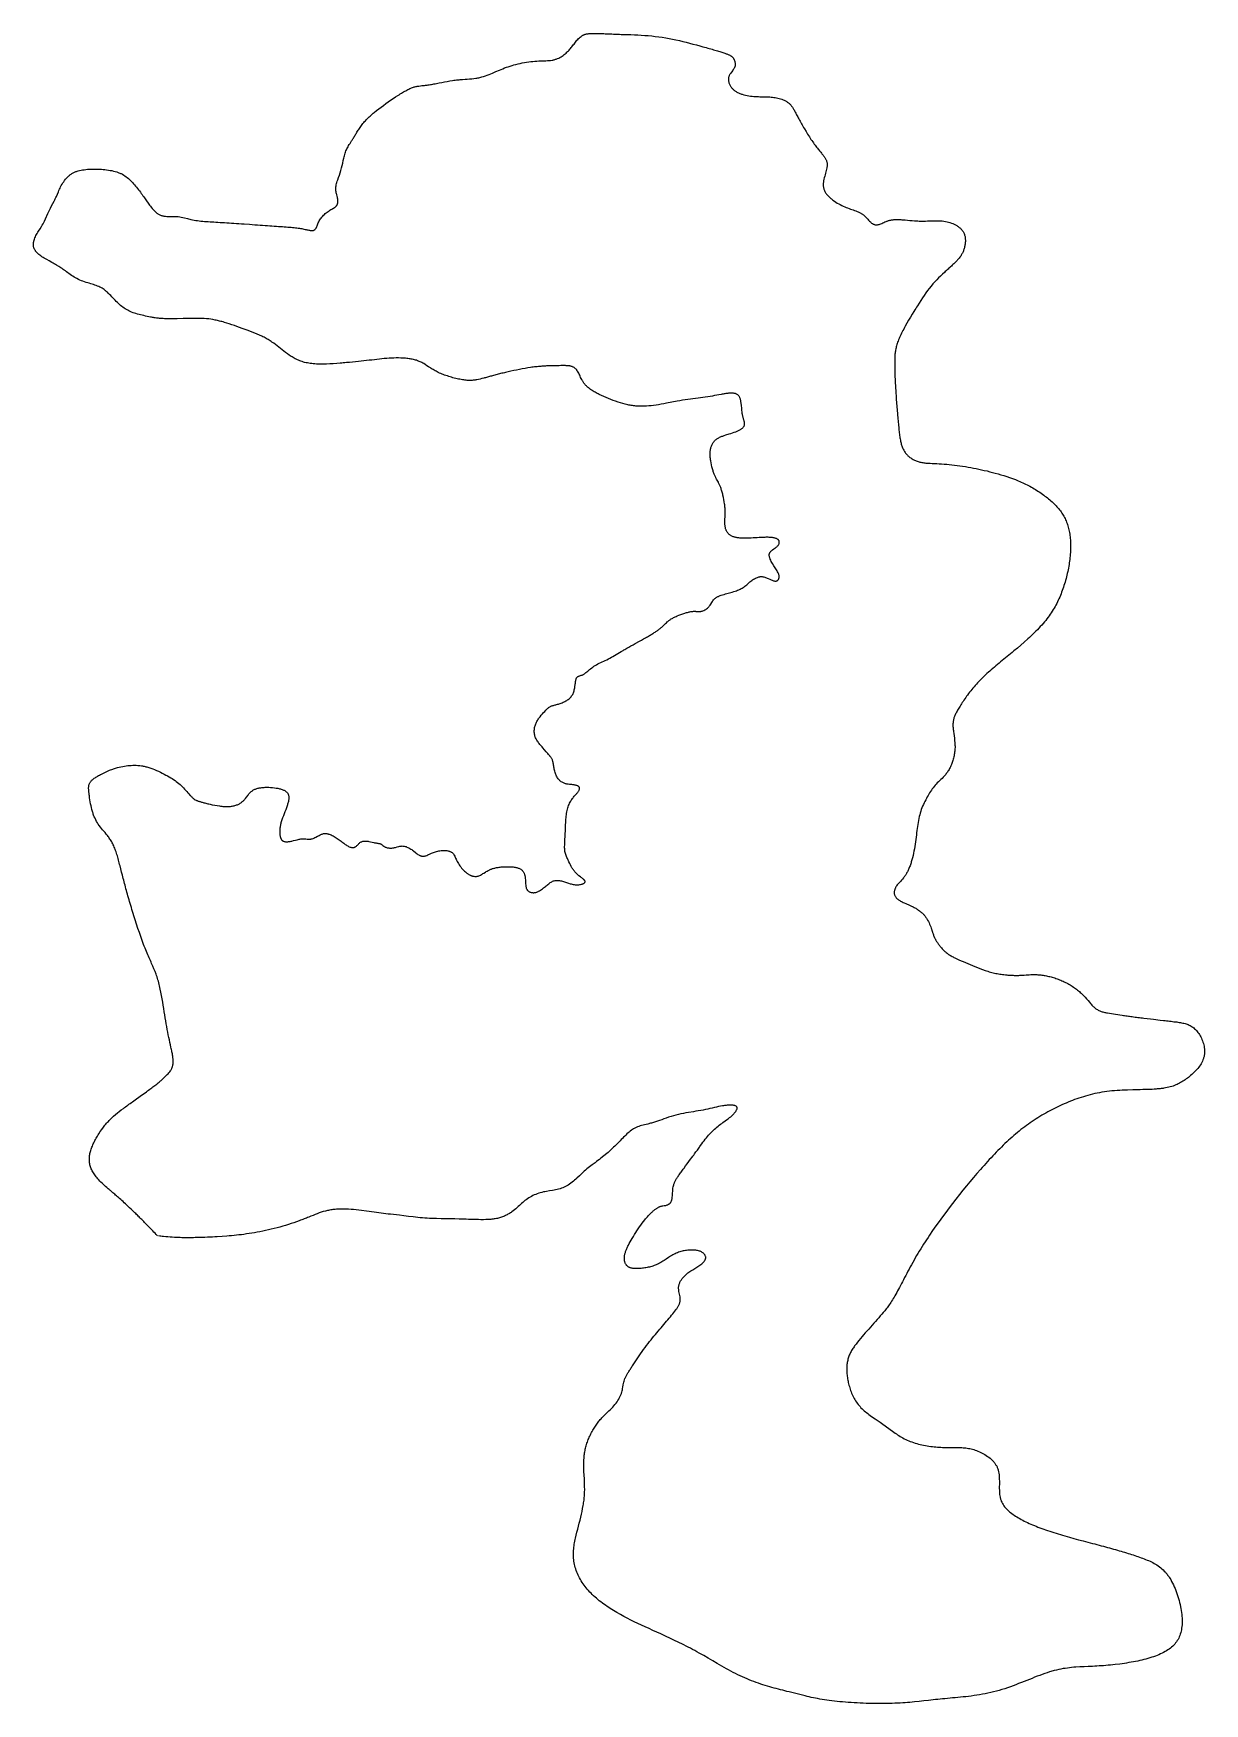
# Model space of a CAD drawing. Header units: millimetres. Extents: x -629 to 2706, y 424 to 5180.
import ezdxf

# ---------------------------------------------------------------- set-up
doc = ezdxf.new("R2010")
doc.units = ezdxf.units.MM
doc.layers.add('186', color=7, linetype='Continuous')

msp = doc.modelspace()

# ---------------------------------------------------------------- linework, layer by layer
at = {"layer": '186', "elevation": 186}
msp.add_lwpolyline([(-275.6, 1756.4), (-278.9, 1759.9), (-282.1, 1763.3), (-285.3, 1766.6), (-288.5, 1769.9), (-291.6, 1773.1), (-294.6, 1776.2), (-297.6, 1779.3), (-300.6, 1782.4), (-303.5, 1785.3), (-306.3, 1788.3), (-309.1, 1791.1), (-311.9, 1793.9), (-314.6, 1796.7), (-317.3, 1799.4), (-320, 1802.1), (-322.5, 1804.7), (-325.1, 1807.2), (-327.6, 1809.7), (-330.1, 1812.2), (-332.5, 1814.6), (-334.9, 1816.9), (-337.3, 1819.2), (-339.6, 1821.5), (-341.8, 1823.7), (-344.1, 1825.8), (-346.3, 1828), (-348.4, 1830), (-350.6, 1832.1), (-354.7, 1836), (-358.7, 1839.8), (-362.6, 1843.4), (-366.3, 1846.9), (-369.9, 1850.2), (-373.4, 1853.4), (-376.7, 1856.4), (-380, 1859.3), (-383.1, 1862.1), (-386.1, 1864.8), (-389.1, 1867.4), (-391.9, 1869.8), (-394.6, 1872.2), (-397.2, 1874.4), (-399.8, 1876.6), (-402.2, 1878.7), (-404.6, 1880.7), (-406.9, 1882.7), (-409.1, 1884.6), (-411.3, 1886.4), (-413.3, 1888.2), (-415.4, 1889.9), (-417.3, 1891.6), (-419.3, 1893.3), (-423, 1896.5), (-426.5, 1899.7), (-429.9, 1902.8), (-433.1, 1905.9), (-436.2, 1908.9), (-439.2, 1912), (-442, 1915), (-444.7, 1917.9), (-447.2, 1920.9), (-449.6, 1923.8), (-451.8, 1926.7), (-454, 1929.6), (-455.9, 1932.4), (-457.8, 1935.3), (-459.5, 1938.1), (-461, 1941), (-462.4, 1943.8), (-463.7, 1946.6), (-464.9, 1949.5), (-465.9, 1952.3), (-466.8, 1955.2), (-467.5, 1958), (-468.1, 1960.9), (-468.6, 1963.8), (-469, 1966.7), (-469.2, 1969.6), (-469.3, 1972.5), (-469.3, 1975.4), (-469.1, 1978.3), (-468.9, 1981.3), (-468.5, 1984.3), (-468.1, 1987.3), (-467.5, 1990.2), (-466.8, 1993.3), (-466, 1996.3), (-465.2, 1999.3), (-464.2, 2002.4), (-463.2, 2005.5), (-462, 2008.5), (-460.8, 2011.7), (-459.5, 2014.8), (-458.1, 2017.9), (-456.6, 2021.1), (-455, 2024.2), (-453.4, 2027.4), (-451.7, 2030.6), (-450, 2033.8), (-448.2, 2037), (-446.3, 2040.2), (-444.4, 2043.4), (-442.4, 2046.5), (-438.2, 2052.8), (-433.9, 2059), (-429.4, 2065), (-427.1, 2068), (-424.8, 2070.9), (-422.4, 2073.8), (-420, 2076.6), (-417.6, 2079.3), (-415.2, 2082), (-412.8, 2084.6), (-410.3, 2087.1), (-407.8, 2089.6), (-405.3, 2092.1), (-400.2, 2096.8), (-394.9, 2101.4), (-389.6, 2105.8), (-384, 2110.2), (-378.3, 2114.6), (-372.3, 2119), (-369.3, 2121.3), (-366.1, 2123.5), (-363, 2125.8), (-359.7, 2128.2), (-356.4, 2130.5), (-353, 2132.9), (-349.6, 2135.4), (-346.1, 2137.9), (-339, 2142.9), (-324.6, 2153.2), (-317.5, 2158.3), (-310.5, 2163.4), (-307, 2165.9), (-303.7, 2168.4), (-300.4, 2170.8), (-297.2, 2173.2), (-294, 2175.5), (-291, 2177.8), (-288.1, 2180), (-285.3, 2182.1), (-282.6, 2184.2), (-280, 2186.2), (-277.6, 2188.2), (-275.2, 2190.1), (-273, 2191.9), (-270.8, 2193.7), (-268.7, 2195.4), (-266.7, 2197.1), (-264.8, 2198.7), (-263, 2200.4), (-261.3, 2201.9), (-259.6, 2203.5), (-257.9, 2205), (-256.4, 2206.4), (-253.4, 2209.3), (-250.6, 2212.1), (-247.9, 2214.9), (-245.3, 2217.6), (-242.9, 2220.4), (-240.5, 2223.2), (-238.4, 2226.1), (-237.4, 2227.6), (-236.5, 2229.1), (-235.6, 2230.7), (-234.7, 2232.3), (-234, 2234), (-233.3, 2235.7), (-232.7, 2237.5), (-232.1, 2239.3), (-231.6, 2241.2), (-231.2, 2243.2), (-230.9, 2245.3), (-230.7, 2247.5), (-230.6, 2249.7), (-230.5, 2252.1), (-230.6, 2254.5), (-230.7, 2257), (-230.9, 2259.6), (-231.2, 2262.3), (-231.5, 2265.1), (-231.9, 2267.9), (-232.4, 2270.8), (-232.9, 2273.8), (-233.4, 2276.8), (-234, 2279.9), (-234.7, 2283.1), (-235.4, 2286.3), (-236.1, 2289.6), (-236.8, 2292.9), (-238.3, 2299.7), (-239.9, 2306.7), (-241.4, 2313.8), (-242.9, 2321.1), (-244.5, 2328.6), (-245.9, 2336.1), (-247.4, 2343.9), (-248.9, 2351.8), (-250.3, 2359.9), (-251.8, 2368.2), (-253.2, 2376.6), (-254.7, 2385.3), (-256.1, 2394.1), (-257.5, 2403.2), (-259, 2412.4), (-260.5, 2421.7), (-262.1, 2431), (-263.7, 2440.4), (-265.5, 2449.6), (-267.3, 2458.8), (-268.3, 2463.3), (-269.3, 2467.7), (-270.4, 2472.1), (-271.5, 2476.5), (-272.7, 2480.7), (-273.9, 2484.9), (-275.1, 2489), (-276.5, 2493.1), (-277.8, 2497), (-279.2, 2500.9), (-282.2, 2508.6), (-285.3, 2516.2), (-288.6, 2523.9), (-292, 2531.6), (-293.7, 2535.6), (-295.5, 2539.6), (-297.4, 2543.7), (-299.2, 2547.8), (-301.1, 2552.1), (-303, 2556.5), (-304.9, 2561.1), (-306.8, 2565.7), (-308.8, 2570.5), (-310.8, 2575.5), (-312.8, 2580.6), (-314.8, 2585.9), (-316.8, 2591.3), (-318.8, 2596.8), (-320.8, 2602.4), (-322.8, 2608.1), (-324.9, 2613.8), (-326.9, 2619.7), (-330.9, 2631.5), (-334.8, 2643.5), (-338.7, 2655.5), (-342.5, 2667.5), (-344.3, 2673.4), (-346.1, 2679.3), (-347.9, 2685.1), (-349.6, 2690.9), (-351.3, 2696.6), (-353, 2702.2), (-354.6, 2707.7), (-356.2, 2713.1), (-357.7, 2718.5), (-359.3, 2723.8), (-360.7, 2729.1), (-362.2, 2734.2), (-363.6, 2739.3), (-365, 2744.4), (-366.3, 2749.4), (-367.7, 2754.3), (-369, 2759.2), (-370.3, 2764), (-371.5, 2768.8), (-372.7, 2773.5), (-375.1, 2782.8), (-377.5, 2791.8), (-379.7, 2800.8), (-381.9, 2809.5), (-383, 2813.8), (-384.1, 2818), (-385.2, 2822.1), (-386.3, 2826.2), (-387.4, 2830.3), (-388.5, 2834.2), (-389.6, 2838.1), (-390.8, 2841.9), (-392, 2845.7), (-393.2, 2849.3), (-394.4, 2852.9), (-395.7, 2856.4), (-397, 2859.8), (-398.3, 2863.1), (-399.7, 2866.3), (-401.1, 2869.4), (-402.6, 2872.4), (-404.1, 2875.3), (-405.7, 2878.1), (-407.3, 2880.9), (-409, 2883.5), (-410.7, 2886), (-412.4, 2888.5), (-414.1, 2890.9), (-415.9, 2893.2), (-417.6, 2895.5), (-421.2, 2899.9), (-424.7, 2904.1), (-428.2, 2908.2), (-431.6, 2912.2), (-434.9, 2916.1), (-438, 2920), (-441, 2924), (-443.8, 2928), (-446.4, 2932.1), (-448.8, 2936.3), (-451.1, 2940.6), (-453.2, 2945), (-455.2, 2949.5), (-457.1, 2954.3), (-458, 2956.7), (-458.8, 2959.2), (-459.6, 2961.8), (-460.4, 2964.4), (-461.2, 2967), (-461.9, 2969.7), (-463.3, 2975.3), (-464.5, 2980.9), (-465.7, 2986.6), (-466.7, 2992.3), (-467.7, 2997.9), (-468.5, 3003.4), (-468.9, 3006.1), (-469.3, 3008.8), (-469.6, 3011.3), (-469.9, 3013.8), (-470.2, 3016.3), (-470.5, 3018.6), (-470.7, 3020.9), (-470.9, 3023.1), (-471.1, 3025.2), (-471.2, 3027.2), (-471.3, 3029.1), (-471.4, 3031), (-471.3, 3032.8), (-471.2, 3034.5), (-471.1, 3036.2), (-470.8, 3037.9), (-470.5, 3039.5), (-470.1, 3041.1), (-469.5, 3042.6), (-468.9, 3044.1), (-468.2, 3045.6), (-467.3, 3047.1), (-466.3, 3048.5), (-465.2, 3050), (-463.9, 3051.5), (-462.5, 3052.9), (-460.9, 3054.4), (-459.1, 3055.9), (-457.3, 3057.4), (-455.2, 3058.9), (-453.1, 3060.5), (-450.8, 3062), (-448.4, 3063.5), (-445.9, 3065.1), (-443.3, 3066.6), (-440.6, 3068.1), (-437.8, 3069.6), (-435, 3071.1), (-429.3, 3073.9), (-423.4, 3076.7), (-417.4, 3079.3), (-411.5, 3081.7), (-408.6, 3082.9), (-405.7, 3083.9), (-402.9, 3085), (-400.1, 3085.9), (-397.4, 3086.8), (-394.7, 3087.7), (-392, 3088.5), (-389.4, 3089.3), (-384.2, 3090.6), (-379.2, 3091.8), (-374.2, 3092.8), (-369.3, 3093.7), (-364.5, 3094.4), (-359.7, 3095), (-354.9, 3095.4), (-350.1, 3095.7), (-345.3, 3095.9), (-340.5, 3095.9), (-335.7, 3095.8), (-330.8, 3095.5), (-325.9, 3095.1), (-320.9, 3094.4), (-318.3, 3094), (-315.8, 3093.6), (-313.2, 3093), (-310.6, 3092.5), (-308, 3091.8), (-305.4, 3091.1), (-302.7, 3090.4), (-300, 3089.6), (-297.2, 3088.7), (-294.5, 3087.8), (-289, 3085.7), (-283.4, 3083.6), (-277.8, 3081.2), (-272.3, 3078.7), (-266.9, 3076.2), (-261.5, 3073.6), (-256.3, 3070.9), (-251.3, 3068.2), (-248.9, 3066.9), (-246.5, 3065.6), (-241.9, 3063), (-237.5, 3060.4), (-233.3, 3057.9), (-229.3, 3055.3), (-225.4, 3052.6), (-221.7, 3049.9), (-218.1, 3047.2), (-214.6, 3044.3), (-211.1, 3041.3), (-207.8, 3038.1), (-204.4, 3034.9), (-201.2, 3031.4), (-198, 3028), (-194.8, 3024.5), (-191.8, 3021), (-188.8, 3017.6), (-185.9, 3014.3), (-183.1, 3011.2), (-181.7, 3009.8), (-180.4, 3008.3), (-179.1, 3007), (-177.8, 3005.7), (-176.5, 3004.5), (-175.3, 3003.4), (-174.1, 3002.4), (-172.9, 3001.4), (-171.7, 3000.5), (-170.5, 2999.6), (-168, 2998), (-165.4, 2996.6), (-164, 2996), (-162.5, 2995.4), (-161, 2994.8), (-159.4, 2994.2), (-157.8, 2993.6), (-156, 2993), (-154.2, 2992.4), (-152.2, 2991.8), (-150.1, 2991.2), (-147.9, 2990.6), (-145.5, 2990), (-143, 2989.3), (-140.4, 2988.6), (-137.6, 2987.9), (-134.8, 2987.2), (-131.8, 2986.5), (-128.7, 2985.8), (-125.6, 2985), (-122.4, 2984.3), (-119.1, 2983.6), (-112.4, 2982.3), (-105.6, 2981.1), (-98.8, 2980), (-95.5, 2979.6), (-92.1, 2979.2), (-88.8, 2978.9), (-85.6, 2978.7), (-82.4, 2978.5), (-79.2, 2978.4), (-76.2, 2978.4), (-73.2, 2978.5), (-70.4, 2978.7), (-67.6, 2979), (-64.8, 2979.3), (-62.2, 2979.7), (-59.6, 2980.2), (-57.1, 2980.8), (-54.7, 2981.4), (-52.4, 2982.1), (-50.1, 2982.9), (-47.9, 2983.7), (-45.8, 2984.6), (-43.8, 2985.6), (-41.8, 2986.6), (-39.9, 2987.7), (-38.1, 2988.9), (-36.4, 2990.1), (-34.7, 2991.4), (-33.1, 2992.7), (-31.5, 2994.1), (-30.1, 2995.5), (-28.6, 2997), (-27.3, 2998.5), (-24.7, 3001.6), (-22.2, 3004.8), (-17.3, 3011.1), (-14.8, 3014.2), (-12.3, 3017.1), (-10.9, 3018.5), (-9.5, 3019.9), (-8.1, 3021.2), (-6.6, 3022.4), (-5, 3023.5), (-3.3, 3024.6), (-1.6, 3025.6), (0.2, 3026.6), (2.1, 3027.5), (4, 3028.3), (6, 3029), (8, 3029.7), (10.2, 3030.3), (12.3, 3030.8), (14.5, 3031.3), (16.8, 3031.8), (19.1, 3032.1), (21.5, 3032.4), (23.9, 3032.7), (26.3, 3032.9), (28.8, 3033.1), (31.3, 3033.2), (36.4, 3033.3), (41.7, 3033.2), (47, 3033), (52.3, 3032.6), (57.6, 3032), (62.7, 3031.2), (65.3, 3030.8), (67.8, 3030.3), (70.2, 3029.7), (72.6, 3029.2), (74.9, 3028.5), (77.1, 3027.8), (79.3, 3027.1), (81.3, 3026.3), (83.3, 3025.5), (85.1, 3024.6), (86.9, 3023.7), (88.5, 3022.7), (90, 3021.7), (91.4, 3020.6), (92.6, 3019.4), (93.7, 3018.2), (94.7, 3017), (95.6, 3015.6), (96.4, 3014.3), (97.1, 3012.8), (97.6, 3011.3), (98, 3009.8), (98.4, 3008.1), (98.6, 3006.4), (98.7, 3004.6), (98.7, 3002.8), (98.6, 3000.9), (98.5, 2998.9), (98.2, 2996.8), (97.8, 2994.7), (97.4, 2992.5), (96.8, 2990.2), (96.2, 2987.8), (95.4, 2985.4), (94.6, 2982.9), (93.8, 2980.3), (92.8, 2977.6), (91.8, 2974.9), (89.8, 2969.4), (87.6, 2963.7), (83.1, 2952.2), (81, 2946.4), (79, 2940.7), (78.1, 2937.9), (77.2, 2935.1), (76.4, 2932.4), (75.7, 2929.8), (75.1, 2927.1), (74.6, 2924.6), (74.1, 2922.1), (73.7, 2919.6), (73.4, 2917.2), (73.1, 2914.9), (72.9, 2912.6), (72.8, 2910.4), (72.7, 2908.3), (72.7, 2906.3), (72.7, 2904.3), (72.8, 2902.3), (72.9, 2900.5), (73.1, 2898.7), (73.3, 2897), (73.6, 2895.4), (73.9, 2893.9), (74.2, 2892.4), (74.6, 2891), (75, 2889.7), (75.5, 2888.5), (76, 2887.4), (76.5, 2886.4), (77, 2885.4), (77.6, 2884.5), (78.2, 2883.7), (78.8, 2883), (79.5, 2882.3), (80.2, 2881.7), (80.9, 2881.1), (81.6, 2880.6), (82.4, 2880.2), (84, 2879.4), (85.7, 2878.9), (87.5, 2878.5), (89.4, 2878.3), (91.4, 2878.2), (93.5, 2878.2), (95.7, 2878.3), (97.9, 2878.5), (100.2, 2878.8), (102.6, 2879.2), (105, 2879.6), (107.4, 2880.1), (112.4, 2881.3), (117.5, 2882.6), (122.6, 2884), (127.7, 2885.3), (130.2, 2885.8), (132.7, 2886.3), (135.1, 2886.6), (137.6, 2886.9), (139.9, 2886.9), (142.2, 2886.9), (144.5, 2886.7), (146.8, 2886.5), (151.2, 2886), (153.4, 2885.8), (155.7, 2885.7), (158, 2885.7), (160.3, 2885.9), (161.5, 2886), (162.7, 2886.3), (164, 2886.5), (165.2, 2886.9), (167.7, 2887.7), (170.3, 2888.7), (172.9, 2889.8), (175.5, 2891.1), (180.6, 2893.7), (183, 2895), (185.4, 2896.3), (187.7, 2897.5), (189.9, 2898.5), (192, 2899.5), (194, 2900.2), (196, 2900.9), (197.9, 2901.3), (199.9, 2901.6), (201.9, 2901.7), (204, 2901.7), (206.1, 2901.4), (207.2, 2901.2), (208.4, 2901), (209.6, 2900.7), (210.8, 2900.4), (212.1, 2900), (213.4, 2899.6), (216.1, 2898.6), (218.9, 2897.4), (221.8, 2896.1), (224.7, 2894.6), (227.7, 2893.1), (230.7, 2891.4), (233.6, 2889.6), (236.6, 2887.8), (239.4, 2885.9), (242.2, 2883.9), (244.9, 2882), (247.5, 2880), (250, 2878), (252.5, 2876.1), (254.9, 2874.2), (257.3, 2872.4), (259.6, 2870.6), (261.9, 2869), (264.2, 2867.5), (266.4, 2866.1), (268.6, 2864.9), (270.8, 2863.9), (273, 2863), (275.1, 2862.3), (277.2, 2861.8), (279.2, 2861.5), (280.1, 2861.4), (281.1, 2861.4), (282, 2861.5), (283, 2861.6), (283.9, 2861.8), (284.7, 2862), (285.6, 2862.3), (286.4, 2862.6), (287.2, 2863.1), (288, 2863.5), (289.6, 2864.6), (291.1, 2865.8), (292.5, 2867.2), (293.9, 2868.6), (296.8, 2871.6), (298.2, 2873), (299.7, 2874.3), (301.2, 2875.6), (302.8, 2876.6), (304.5, 2877.5), (306.2, 2878.3), (308, 2878.9), (309.8, 2879.4), (311.7, 2879.8), (313.7, 2880), (315.8, 2880.2), (317.9, 2880.2), (320, 2880), (322.3, 2879.8), (324.5, 2879.5), (326.9, 2879.1), (331.5, 2878.1), (336.2, 2877), (340.7, 2876), (342.9, 2875.5), (345, 2875.1), (347.1, 2874.7), (349, 2874.4), (350.9, 2874.1), (352.6, 2873.8), (354.4, 2873.5), (356, 2873.1), (357.5, 2872.8), (359, 2872.3), (360.4, 2871.8), (361.7, 2871.1), (363, 2870.4), (364.2, 2869.6), (366.6, 2867.8), (369.1, 2865.9), (370.4, 2864.9), (371.9, 2864), (373.4, 2863.2), (375.1, 2862.5), (376.9, 2861.8), (378.8, 2861.3), (380.9, 2860.8), (383.1, 2860.5), (385.3, 2860.3), (387.7, 2860.2), (390.1, 2860.2), (392.5, 2860.3), (394.9, 2860.5), (397.4, 2860.9), (399.8, 2861.4), (402.2, 2862), (407.1, 2863.3), (411.9, 2864.7), (414.4, 2865.2), (416.8, 2865.7), (419.3, 2866), (421.9, 2866.1), (423.2, 2866), (424.5, 2865.9), (425.8, 2865.8), (427.1, 2865.6), (429.7, 2865), (432.4, 2864.2), (435.1, 2863.2), (437.8, 2862), (440.5, 2860.7), (443.2, 2859.1), (445.9, 2857.5), (448.6, 2855.7), (451.3, 2853.8), (453.9, 2851.9), (459, 2847.8), (461.5, 2845.8), (464, 2843.9), (466.5, 2842.2), (469, 2840.6), (470.2, 2839.9), (471.5, 2839.3), (472.7, 2838.7), (474, 2838.2), (475.2, 2837.8), (476.4, 2837.5), (477.7, 2837.2), (478.9, 2837.1), (480.2, 2837), (481.4, 2837), (482.7, 2837.1), (484, 2837.3), (485.2, 2837.5), (486.5, 2837.8), (489.1, 2838.5), (491.6, 2839.4), (494.3, 2840.5), (496.9, 2841.6), (499.6, 2842.8), (505.1, 2845.3), (507.9, 2846.5), (510.8, 2847.6), (513.7, 2848.6), (516.6, 2849.6), (519.6, 2850.5), (522.7, 2851.3), (525.8, 2852), (528.9, 2852.6), (532.1, 2853.1), (535.3, 2853.4), (538.6, 2853.5), (541.9, 2853.5), (545.1, 2853.4), (548.3, 2853), (551.4, 2852.5), (552.9, 2852.1), (554.4, 2851.7), (555.8, 2851.3), (557.2, 2850.8), (558.6, 2850.2), (559.9, 2849.6), (561.1, 2848.9), (562.3, 2848.1), (563.5, 2847.3), (564.5, 2846.4), (565.5, 2845.5), (566.5, 2844.5), (567.4, 2843.4), (568.2, 2842.3), (569, 2841.1), (569.7, 2839.9), (571.2, 2837.3), (572.5, 2834.5), (573.8, 2831.6), (575.1, 2828.6), (576.5, 2825.5), (578, 2822.3), (579.6, 2819.1), (581.5, 2815.9), (583.6, 2812.6), (585.9, 2809.4), (588.3, 2806.3), (590.8, 2803.2), (593.5, 2800.3), (596.2, 2797.4), (599, 2794.7), (601.8, 2792.2), (604.6, 2789.9), (606, 2788.8), (607.4, 2787.8), (608.8, 2786.9), (610.1, 2786), (611.5, 2785.1), (612.8, 2784.3), (614.1, 2783.6), (615.4, 2783), (616.8, 2782.3), (618.1, 2781.8), (619.3, 2781.3), (620.6, 2780.9), (621.9, 2780.5), (623.2, 2780.2), (624.4, 2779.9), (625.7, 2779.7), (628.1, 2779.4), (630.6, 2779.4), (633, 2779.6), (635.3, 2780), (637.7, 2780.6), (640, 2781.4), (642.4, 2782.4), (644.7, 2783.4), (647, 2784.6), (649.3, 2785.9), (651.6, 2787.3), (653.9, 2788.8), (658.6, 2791.7), (661, 2793.3), (663.5, 2794.8), (666.2, 2796.2), (669, 2797.7), (670.5, 2798.4), (672.1, 2799.1), (673.7, 2799.8), (675.4, 2800.4), (677.2, 2801.1), (679, 2801.7), (681, 2802.3), (683, 2802.8), (685.2, 2803.4), (687.4, 2803.9), (689.8, 2804.4), (692.3, 2804.8), (694.9, 2805.3), (697.5, 2805.6), (700.3, 2806), (703.1, 2806.3), (706, 2806.6), (708.9, 2806.8), (714.8, 2807.1), (720.8, 2807.2), (723.8, 2807.2), (726.7, 2807.2), (729.6, 2807), (732.4, 2806.9), (735.2, 2806.7), (737.9, 2806.4), (740.5, 2806), (743.1, 2805.6), (745.5, 2805.1), (747.8, 2804.6), (749.9, 2804), (751.9, 2803.3), (753.8, 2802.6), (755.6, 2801.8), (757.3, 2801), (758.9, 2800), (760.3, 2799.1), (761.7, 2798), (762.9, 2796.9), (764.1, 2795.7), (765.2, 2794.5), (766.1, 2793.2), (767, 2791.9), (767.8, 2790.5), (768.5, 2789), (769.2, 2787.5), (769.7, 2786), (770.2, 2784.4), (770.7, 2782.7), (771, 2781), (771.3, 2779.2), (771.6, 2777.4), (772, 2773.6), (772.2, 2769.7), (772.4, 2765.8), (772.6, 2761.9), (772.9, 2758.1), (773.2, 2754.4), (773.5, 2752.6), (773.8, 2750.9), (774.1, 2749.2), (774.5, 2747.6), (775, 2746), (775.6, 2744.5), (776.3, 2743.2), (777, 2741.9), (777.8, 2740.7), (778.8, 2739.6), (779.8, 2738.5), (780.8, 2737.6), (782, 2736.8), (783.2, 2736), (784.4, 2735.4), (785.7, 2734.8), (787.1, 2734.3), (788.5, 2733.9), (789.9, 2733.6), (791.4, 2733.3), (792.9, 2733.2), (794.4, 2733.1), (796, 2733.1), (797.5, 2733.3), (799.1, 2733.4), (800.6, 2733.7), (802.2, 2734.1), (803.7, 2734.5), (805.3, 2735), (806.8, 2735.6), (808.3, 2736.3), (809.8, 2737), (812.8, 2738.6), (815.7, 2740.4), (818.6, 2742.4), (821.3, 2744.4), (824.1, 2746.6), (826.7, 2748.7), (829.3, 2750.9), (831.8, 2753), (834.2, 2755), (836.5, 2756.9), (838.7, 2758.7), (841, 2760.4), (843.2, 2761.9), (845.4, 2763.3), (847.6, 2764.5), (849.8, 2765.6), (852.1, 2766.5), (854.4, 2767.2), (856.8, 2767.7), (859.3, 2768), (861.9, 2768.2), (864.5, 2768.2), (867.2, 2768), (869.9, 2767.7), (872.6, 2767.2), (875.4, 2766.6), (878.1, 2766), (880.9, 2765.2), (883.7, 2764.4), (889.2, 2762.5), (894.7, 2760.6), (900.2, 2758.8), (902.9, 2758), (905.7, 2757.3), (908.4, 2756.6), (911.2, 2756.2), (914, 2755.9), (916.7, 2755.7), (919.5, 2755.6), (922.1, 2755.7), (924.7, 2755.9), (927.2, 2756.2), (929.5, 2756.6), (931.7, 2757.1), (933.8, 2757.6), (935.6, 2758.3), (937.3, 2758.9), (938, 2759.3), (938.7, 2759.7), (939.4, 2760.1), (939.9, 2760.5), (940.5, 2760.9), (940.9, 2761.3), (941.3, 2761.7), (941.7, 2762.2), (941.9, 2762.7), (942.2, 2763.1), (942.3, 2763.6), (942.4, 2764.1), (942.4, 2764.6), (942.4, 2765.2), (942.2, 2765.7), (942.1, 2766.2), (941.8, 2766.8), (941.5, 2767.4), (941.1, 2768), (940.6, 2768.5), (940.1, 2769.2), (939.4, 2769.8), (938.1, 2771), (936.5, 2772.4), (934.7, 2773.7), (932.9, 2775.1), (930.9, 2776.6), (928.8, 2778.1), (924.7, 2781.3), (922.7, 2783), (920.7, 2784.7), (918.8, 2786.5), (917, 2788.3), (915.2, 2790.2), (913.5, 2792.1), (911.9, 2794), (910.3, 2796), (908.9, 2798), (907.5, 2800), (906.2, 2802), (905, 2804), (903.8, 2806), (902.7, 2808.1), (900.6, 2812.3), (898.6, 2816.6), (896.5, 2821.1), (895.4, 2823.4), (894.3, 2825.7), (893.1, 2828.1), (891.9, 2830.6), (890.7, 2833.2), (889.6, 2835.9), (888.5, 2838.6), (887.4, 2841.5), (886.5, 2844.4), (885.7, 2847.5), (885.1, 2850.8), (884.8, 2852.4), (884.6, 2854.1), (884.3, 2857.6), (884.1, 2861.3), (884.1, 2865), (884.2, 2868.8), (884.3, 2872.8), (884.6, 2876.7), (885.1, 2884.8), (885.6, 2893), (886, 2901.1), (886.3, 2909.3), (886.5, 2917.4), (886.8, 2925.7), (887.2, 2933.9), (887.7, 2942.3), (888.1, 2946.5), (888.5, 2950.7), (889, 2954.8), (889.6, 2958.9), (890.3, 2962.9), (891.1, 2966.8), (892, 2970.7), (893, 2974.4), (894.1, 2977.9), (895.4, 2981.3), (896.7, 2984.6), (898.2, 2987.7), (899.7, 2990.7), (901.3, 2993.5), (902.9, 2996.2), (904.6, 2998.8), (906.3, 3001.2), (908, 3003.5), (909.7, 3005.6), (911.4, 3007.6), (913, 3009.5), (914.6, 3011.3), (916.2, 3013), (917.6, 3014.6), (919.1, 3016.2), (920.4, 3017.7), (921.6, 3019.1), (922.7, 3020.5), (923.7, 3021.9), (924.6, 3023.3), (925.3, 3024.7), (925.9, 3026.1), (926.4, 3027.5), (926.6, 3028.8), (926.7, 3030.1), (926.6, 3031.3), (926.4, 3032.4), (925.9, 3033.5), (925.5, 3034.1), (925.2, 3034.5), (924.7, 3035), (924.2, 3035.5), (923.1, 3036.3), (921.8, 3037.1), (920.3, 3037.7), (918.7, 3038.3), (917, 3038.8), (915.2, 3039.3), (913.4, 3039.7), (911.5, 3040), (909.7, 3040.3), (907.9, 3040.6), (904.5, 3040.9), (897.8, 3041.6), (894.3, 3042), (892.6, 3042.3), (890.7, 3042.6), (888.8, 3043), (886.8, 3043.5), (884.8, 3044.1), (882.8, 3044.8), (880.7, 3045.7), (878.7, 3046.6), (876.6, 3047.7), (874.6, 3048.9), (872.7, 3050.3), (870.8, 3051.9), (869, 3053.7), (867.3, 3055.6), (865.6, 3057.7), (864.1, 3059.9), (862.6, 3062.2), (861.3, 3064.7), (860, 3067.4), (858.9, 3070.1), (857.8, 3072.9), (856.9, 3075.8), (856, 3078.7), (855.3, 3081.7), (854.6, 3084.7), (854, 3087.8), (853.5, 3090.7), (853, 3093.6), (852.6, 3096.5), (852.2, 3099.2), (851.7, 3101.7), (851.3, 3104), (851.1, 3105.1), (850.9, 3106.2), (850.4, 3108.1), (849.8, 3109.9), (849.2, 3111.5), (848.5, 3113), (847.7, 3114.4), (846.7, 3115.9), (845.7, 3117.4), (844.5, 3119), (843.1, 3120.7), (842.4, 3121.6), (841.6, 3122.5), (840.7, 3123.6), (839.9, 3124.6), (838.9, 3125.7), (838, 3126.9), (835.9, 3129.3), (833.8, 3131.9), (831.6, 3134.5), (827, 3139.9), (822.3, 3145.4), (820, 3148), (817.9, 3150.6), (815.7, 3153.1), (813.7, 3155.5), (811.8, 3157.8), (810, 3160.1), (808.3, 3162.4), (806.7, 3164.7), (805.2, 3167), (803.8, 3169.3), (802.6, 3171.7), (801.5, 3174.1), (800.5, 3176.6), (799.7, 3179.2), (799, 3181.8), (798.5, 3184.4), (798.1, 3187.1), (797.8, 3189.8), (797.7, 3192.5), (797.7, 3195.2), (797.9, 3197.9), (798.2, 3200.6), (798.6, 3203.3), (799.2, 3205.9), (800, 3208.5), (800.8, 3211.1), (801.8, 3213.6), (802.8, 3216.1), (804, 3218.5), (805.2, 3220.9), (806.6, 3223.2), (808, 3225.5), (809.4, 3227.8), (811, 3230), (812.5, 3232.1), (814.2, 3234.2), (817.5, 3238.2), (820.8, 3242.1), (824.2, 3245.9), (827.5, 3249.5), (830.6, 3252.9), (832.2, 3254.6), (833.8, 3256.1), (835.4, 3257.6), (836.9, 3259), (838.5, 3260.3), (840.2, 3261.4), (841.8, 3262.5), (843.5, 3263.4), (845.2, 3264.1), (846.9, 3264.8), (848.7, 3265.4), (850.6, 3266), (852.5, 3266.6), (854.5, 3267.1), (856.7, 3267.6), (858.9, 3268.2), (861.2, 3268.8), (863.6, 3269.5), (866.2, 3270.2), (868.8, 3271.1), (871.5, 3272), (874.2, 3273), (876.9, 3274), (879.6, 3275.2), (882.3, 3276.4), (884.9, 3277.7), (887.5, 3279.1), (890, 3280.5), (892.4, 3282.1), (894.6, 3283.7), (896.8, 3285.4), (898.8, 3287.3), (900.7, 3289.2), (902.5, 3291.2), (904.1, 3293.3), (905.6, 3295.5), (907, 3297.8), (908.2, 3300.2), (909.2, 3302.7), (910.2, 3305.3), (911, 3308), (911.6, 3310.8), (912.2, 3313.5), (912.7, 3316.3), (913.6, 3321.8), (913.9, 3324.5), (914.3, 3327.2), (914.6, 3329.8), (914.9, 3332.3), (915.3, 3334.7), (915.7, 3336.9), (916.2, 3339.1), (916.7, 3341.1), (917.4, 3342.9), (918.1, 3344.6), (918.6, 3345.3), (919, 3346), (919.5, 3346.7), (920.1, 3347.3), (920.7, 3347.8), (921.3, 3348.3), (922, 3348.7), (922.7, 3349.1), (924.2, 3349.8), (925.9, 3350.4), (927.7, 3351), (929.5, 3351.6), (931.5, 3352.2), (933.6, 3352.9), (935.8, 3353.8), (936.9, 3354.3), (938, 3354.9), (939.1, 3355.5), (940.2, 3356.2), (941.4, 3357), (942.5, 3357.9), (944.9, 3359.7), (947.3, 3361.7), (949.8, 3363.9), (952.4, 3366.2), (955.2, 3368.6), (958.1, 3371), (961.1, 3373.4), (964.3, 3375.7), (967.7, 3378), (971.2, 3380.2), (974.9, 3382.4), (978.8, 3384.4), (982.8, 3386.4), (987, 3388.4), (991.2, 3390.4), (995.5, 3392.4), (999.8, 3394.5), (1004.2, 3396.6), (1008.6, 3398.8), (1012.9, 3401.1), (1017.3, 3403.5), (1021.8, 3406), (1026.2, 3408.6), (1030.8, 3411.3), (1035.5, 3414.1), (1040.3, 3417), (1045.2, 3419.9), (1050.3, 3423), (1053, 3424.5), (1055.7, 3426.1), (1058.4, 3427.7), (1061.2, 3429.3), (1067, 3432.5), (1072.9, 3435.8), (1078.9, 3439.2), (1085, 3442.5), (1097.2, 3449.2), (1103.2, 3452.5), (1109.1, 3455.8), (1114.8, 3459), (1117.5, 3460.6), (1120.2, 3462.1), (1122.9, 3463.6), (1125.4, 3465.1), (1127.9, 3466.6), (1130.4, 3468.1), (1132.7, 3469.5), (1135, 3471), (1137.3, 3472.4), (1139.5, 3473.8), (1141.6, 3475.1), (1143.6, 3476.5), (1145.6, 3477.9), (1147.6, 3479.2), (1149.4, 3480.5), (1151.3, 3481.8), (1153, 3483.1), (1154.7, 3484.4), (1156.4, 3485.7), (1157.9, 3487), (1159.4, 3488.3), (1160.9, 3489.5), (1163.7, 3492.1), (1166.3, 3494.6), (1171.3, 3499.5), (1173.9, 3502), (1176.5, 3504.5), (1178, 3505.7), (1179.4, 3506.9), (1181, 3508.1), (1182.6, 3509.3), (1184.3, 3510.5), (1186, 3511.7), (1187.9, 3512.9), (1189.9, 3514.1), (1192.1, 3515.3), (1194.3, 3516.5), (1196.7, 3517.7), (1199.1, 3518.9), (1201.6, 3520), (1204.2, 3521.2), (1209.6, 3523.4), (1215.1, 3525.5), (1220.6, 3527.4), (1223.3, 3528.3), (1226.1, 3529.2), (1228.7, 3530), (1231.3, 3530.7), (1233.9, 3531.4), (1236.4, 3532), (1238.7, 3532.6), (1241, 3533.1), (1243.2, 3533.5), (1245.2, 3533.8), (1247.1, 3534), (1248.9, 3534.2), (1250.6, 3534.4), (1252.1, 3534.4), (1253.6, 3534.5), (1255, 3534.4), (1256.3, 3534.4), (1257.6, 3534.3), (1259.9, 3534.1), (1262.1, 3533.9), (1264.2, 3533.7), (1266.3, 3533.6), (1268.4, 3533.7), (1269.4, 3533.7), (1270.6, 3533.9), (1271.7, 3534.1), (1272.9, 3534.4), (1274.1, 3534.7), (1275.4, 3535.1), (1277.9, 3536), (1280.5, 3537.1), (1283.1, 3538.5), (1285.7, 3540), (1288.3, 3541.7), (1290.7, 3543.5), (1293, 3545.5), (1294, 3546.5), (1295.1, 3547.6), (1296.1, 3548.7), (1297, 3549.9), (1298.7, 3552.2), (1300.3, 3554.6), (1303.3, 3559.5), (1304.9, 3561.9), (1306.5, 3564.3), (1308.2, 3566.6), (1309.1, 3567.7), (1310.1, 3568.8), (1311.1, 3569.9), (1312.2, 3570.9), (1313.4, 3571.9), (1314.6, 3572.8), (1315.9, 3573.7), (1317.3, 3574.6), (1318.7, 3575.4), (1320.2, 3576.2), (1321.8, 3576.9), (1323.4, 3577.7), (1326.8, 3579), (1330.3, 3580.3), (1334, 3581.5), (1337.9, 3582.7), (1341.7, 3583.8), (1357.7, 3588.2), (1361.6, 3589.3), (1365.5, 3590.5), (1369.3, 3591.7), (1373.1, 3593), (1376.7, 3594.4), (1380.2, 3595.8), (1383.5, 3597.3), (1386.6, 3598.9), (1389.6, 3600.6), (1392.4, 3602.4), (1395.1, 3604.2), (1397.6, 3606.1), (1400.1, 3608.1), (1402.5, 3610.1), (1407.2, 3614.1), (1411.9, 3618.1), (1414.4, 3620.1), (1416.9, 3622), (1419.5, 3623.8), (1422.1, 3625.6), (1424.7, 3627.2), (1427.4, 3628.7), (1430.1, 3630), (1432.9, 3631.1), (1435.6, 3632), (1436.9, 3632.4), (1438.3, 3632.7), (1439.6, 3632.9), (1440.9, 3633.1), (1442.3, 3633.2), (1443.6, 3633.2), (1444.9, 3633.2), (1446.2, 3633.2), (1448.8, 3632.9), (1451.4, 3632.4), (1453.9, 3631.7), (1456.4, 3630.9), (1458.8, 3630), (1461.2, 3629.1), (1463.6, 3628), (1468.2, 3625.9), (1470.4, 3624.8), (1472.6, 3623.8), (1474.7, 3622.9), (1476.7, 3622.1), (1478.7, 3621.4), (1480.7, 3620.8), (1482.5, 3620.5), (1483.4, 3620.4), (1484.3, 3620.4), (1485.2, 3620.4), (1486, 3620.5), (1486.8, 3620.7), (1487.6, 3620.9), (1488.4, 3621.2), (1489.1, 3621.6), (1489.9, 3622), (1490.5, 3622.5), (1491.2, 3623.1), (1491.8, 3623.7), (1492.4, 3624.3), (1492.9, 3625.1), (1493.4, 3625.8), (1493.8, 3626.6), (1494.2, 3627.5), (1494.5, 3628.4), (1494.7, 3629.3), (1494.9, 3630.3), (1495.1, 3631.3), (1495.1, 3632.4), (1495.1, 3633.4), (1495.1, 3634.5), (1494.9, 3635.7), (1494.7, 3636.8), (1494.4, 3638), (1494, 3639.2), (1493.6, 3640.5), (1493.1, 3641.7), (1492.5, 3643), (1491.9, 3644.3), (1490.6, 3646.9), (1489, 3649.7), (1487.4, 3652.5), (1485.6, 3655.4), (1483.7, 3658.3), (1479.9, 3664.3), (1476.1, 3670.5), (1474.3, 3673.6), (1472.6, 3676.6), (1471.1, 3679.6), (1469.7, 3682.6), (1469.1, 3684), (1468.6, 3685.4), (1468.1, 3686.8), (1467.6, 3688.1), (1467.3, 3689.4), (1467, 3690.7), (1466.7, 3691.9), (1466.6, 3693.1), (1466.5, 3694.2), (1466.5, 3695.3), (1466.6, 3696.4), (1466.8, 3697.4), (1467, 3698.3), (1467.3, 3699.3), (1467.6, 3700.2), (1468, 3701), (1468.5, 3701.8), (1469, 3702.6), (1470.2, 3704.1), (1471.5, 3705.6), (1473, 3706.9), (1474.6, 3708.2), (1476.2, 3709.4), (1479.6, 3711.9), (1483.1, 3714.3), (1484.7, 3715.5), (1486.4, 3716.7), (1487.9, 3718), (1489.4, 3719.3), (1490.7, 3720.7), (1491.9, 3722.1), (1493, 3723.6), (1493.9, 3725.2), (1494.6, 3726.8), (1495.1, 3728.5), (1495.3, 3729.3), (1495.4, 3730.1), (1495.4, 3730.9), (1495.4, 3731.8), (1495.3, 3732.6), (1495.2, 3733.4), (1495, 3734.2), (1494.7, 3734.9), (1494.4, 3735.7), (1494, 3736.4), (1493.5, 3737.1), (1492.9, 3737.8), (1492.2, 3738.5), (1491.5, 3739.1), (1490.7, 3739.7), (1489.8, 3740.3), (1488.8, 3740.8), (1487.7, 3741.3), (1486.6, 3741.8), (1485.3, 3742.2), (1484, 3742.6), (1482.6, 3743), (1481.1, 3743.4), (1479.6, 3743.7), (1477.9, 3743.9), (1476.2, 3744.2), (1474.4, 3744.4), (1472.5, 3744.6), (1470.5, 3744.8), (1468.5, 3744.9), (1466.3, 3745), (1464.1, 3745.1), (1461.9, 3745.1), (1459.5, 3745.1), (1457.1, 3745.1), (1454.5, 3745), (1452, 3744.9), (1449.3, 3744.8), (1443.9, 3744.6), (1438.2, 3744.3), (1432.5, 3743.9), (1420.8, 3743.3), (1414.9, 3743), (1409.1, 3742.7), (1403.5, 3742.6), (1398, 3742.5), (1395.3, 3742.5), (1392.7, 3742.6), (1390.1, 3742.7), (1387.6, 3742.8), (1385.1, 3742.9), (1382.7, 3743.1), (1380.3, 3743.4), (1378, 3743.7), (1375.8, 3744), (1373.6, 3744.3), (1371.5, 3744.8), (1369.5, 3745.2), (1367.5, 3745.7), (1365.6, 3746.3), (1363.8, 3746.9), (1362, 3747.6), (1360.3, 3748.3), (1358.7, 3749.1), (1357.1, 3749.9), (1355.7, 3750.8), (1354.3, 3751.8), (1353, 3752.8), (1351.7, 3753.9), (1350.5, 3755), (1349.4, 3756.2), (1348.4, 3757.5), (1347.5, 3758.8), (1346.6, 3760.2), (1345.7, 3761.6), (1345, 3763.1), (1344.3, 3764.6), (1343.6, 3766.2), (1343.1, 3767.8), (1342.6, 3769.5), (1342.1, 3771.2), (1341.7, 3772.9), (1341.4, 3774.7), (1341.1, 3776.6), (1340.9, 3778.5), (1340.7, 3780.4), (1340.5, 3782.4), (1340.5, 3784.4), (1340.4, 3788.6), (1340.5, 3792.9), (1340.6, 3797.5), (1340.8, 3802.2), (1341, 3807), (1341.1, 3812.1), (1341.2, 3814.7), (1341.2, 3817.4), (1341.2, 3820.1), (1341.1, 3822.8), (1341, 3825.7), (1340.8, 3828.5), (1340.6, 3831.4), (1340.3, 3834.4), (1340, 3837.4), (1339.6, 3840.4), (1338.7, 3846.6), (1337.6, 3852.8), (1336.4, 3858.9), (1335, 3864.9), (1334.3, 3867.9), (1333.5, 3870.8), (1332.7, 3873.6), (1332, 3876.4), (1331.1, 3879.1), (1330.3, 3881.7), (1329.5, 3884.2), (1328.7, 3886.6), (1327.8, 3888.8), (1327, 3891), (1326.1, 3893), (1325.3, 3895), (1324.4, 3896.8), (1323.6, 3898.6), (1322.7, 3900.3), (1321.9, 3901.9), (1320.2, 3905), (1318.5, 3908), (1316.8, 3911), (1315.1, 3914.2), (1314.3, 3915.8), (1313.4, 3917.5), (1312.6, 3919.3), (1311.8, 3921.2), (1310.9, 3923.1), (1310.1, 3925.2), (1309.2, 3927.4), (1308.4, 3929.7), (1307.5, 3932.2), (1306.7, 3934.7), (1305.9, 3937.3), (1305.1, 3940), (1304.4, 3942.7), (1303.6, 3945.5), (1302.3, 3951.3), (1301.1, 3957.2), (1300, 3963.2), (1299.6, 3966.1), (1299.3, 3969.1), (1298.9, 3972), (1298.7, 3974.9), (1298.5, 3977.8), (1298.5, 3980.6), (1298.5, 3983.4), (1298.5, 3986.1), (1298.7, 3988.7), (1298.9, 3991.2), (1299.2, 3993.7), (1299.6, 3996.1), (1300.1, 3998.5), (1300.7, 4000.8), (1301.4, 4003), (1302.1, 4005.1), (1302.9, 4007.2), (1303.8, 4009.2), (1304.8, 4011.1), (1305.9, 4013), (1307.1, 4014.8), (1308.3, 4016.5), (1309.6, 4018.2), (1311.1, 4019.8), (1312.6, 4021.3), (1314.1, 4022.7), (1315.8, 4024.1), (1317.6, 4025.4), (1319.4, 4026.6), (1321.4, 4027.7), (1323.3, 4028.8), (1325.4, 4029.9), (1327.5, 4030.9), (1329.7, 4031.8), (1331.9, 4032.7), (1334.2, 4033.6), (1338.8, 4035.2), (1343.5, 4036.7), (1353, 4039.6), (1357.8, 4041), (1362.4, 4042.5), (1366.9, 4044.1), (1371.3, 4045.7), (1373.4, 4046.5), (1375.4, 4047.4), (1377.4, 4048.3), (1379.3, 4049.2), (1381.1, 4050.1), (1382.8, 4051), (1384.5, 4052), (1386.1, 4053), (1387.6, 4054), (1388.9, 4055), (1390.2, 4056.1), (1391.4, 4057.2), (1392.4, 4058.3), (1393.4, 4059.4), (1394.2, 4060.5), (1394.9, 4061.7), (1395.4, 4062.9), (1395.8, 4064.1), (1396.1, 4065.4), (1396.3, 4066.7), (1396.4, 4068), (1396.3, 4069.4), (1396.2, 4070.7), (1396, 4072.2), (1395.8, 4073.6), (1395.5, 4075.2), (1395.1, 4076.7), (1394.7, 4078.3), (1394.2, 4080), (1393.7, 4081.7), (1393.2, 4083.4), (1392.7, 4085.3), (1392.2, 4087.1), (1391.7, 4089.1), (1391.3, 4091.1), (1390.8, 4093.1), (1390.4, 4095.3), (1390, 4097.5), (1389.7, 4099.7), (1389.4, 4102), (1388.8, 4106.7), (1388.4, 4111.6), (1387.4, 4121.2), (1386.9, 4125.9), (1386.6, 4128.1), (1386.3, 4130.3), (1385.9, 4132.5), (1385.5, 4134.6), (1385, 4136.6), (1384.5, 4138.5), (1384, 4140.3), (1383.3, 4142), (1382.6, 4143.5), (1381.9, 4145), (1381, 4146.4), (1380.1, 4147.6), (1379.2, 4148.8), (1378.1, 4149.8), (1377, 4150.8), (1375.8, 4151.7), (1374.5, 4152.4), (1373.2, 4153.1), (1371.8, 4153.7), (1370.3, 4154.2), (1368.7, 4154.6), (1367, 4155), (1365.3, 4155.2), (1363.5, 4155.4), (1361.6, 4155.6), (1359.6, 4155.6), (1357.5, 4155.6), (1355.4, 4155.5), (1353.1, 4155.4), (1350.8, 4155.2), (1348.4, 4154.9), (1345.9, 4154.6), (1343.4, 4154.3), (1340.7, 4153.9), (1338, 4153.4), (1335.3, 4153), (1332.5, 4152.5), (1329.6, 4152), (1323.6, 4150.9), (1317.5, 4149.7), (1311.2, 4148.5), (1304.8, 4147.4), (1298.2, 4146.2), (1291.5, 4145.2), (1284.7, 4144.2), (1277.9, 4143.2), (1270.9, 4142.3), (1263.9, 4141.4), (1256.7, 4140.5), (1249.5, 4139.6), (1242.2, 4138.6), (1234.9, 4137.6), (1227.4, 4136.5), (1219.8, 4135.3), (1212.2, 4133.9), (1204.6, 4132.6), (1189.2, 4129.7), (1173.9, 4126.8), (1166.3, 4125.3), (1158.8, 4124), (1151.5, 4122.8), (1144.3, 4121.6), (1137.2, 4120.6), (1130.3, 4119.8), (1123.5, 4119.1), (1116.8, 4118.6), (1110.2, 4118.3), (1103.6, 4118.2), (1097, 4118.3), (1093.7, 4118.4), (1090.5, 4118.6), (1087.2, 4118.9), (1083.8, 4119.2), (1080.5, 4119.6), (1077.2, 4120), (1073.8, 4120.5), (1070.5, 4121.1), (1067.1, 4121.8), (1063.6, 4122.5), (1060.2, 4123.3), (1056.8, 4124.1), (1049.9, 4125.9), (1043, 4128), (1036.1, 4130.2), (1029.2, 4132.5), (1022.3, 4135), (1015.5, 4137.7), (1008.8, 4140.4), (1002.1, 4143.2), (995.5, 4146.1), (989.1, 4149), (982.9, 4152), (979.9, 4153.6), (976.9, 4155.1), (974, 4156.7), (971.2, 4158.2), (968.4, 4159.8), (965.7, 4161.4), (963.1, 4163), (960.6, 4164.6), (958.2, 4166.2), (955.9, 4167.8), (953.7, 4169.5), (951.6, 4171.1), (949.6, 4172.7), (947.7, 4174.4), (946, 4176), (944.4, 4177.7), (942.8, 4179.4), (941.4, 4181), (940, 4182.7), (938.8, 4184.3), (937.6, 4186), (936.5, 4187.6), (935.5, 4189.3), (934.5, 4190.9), (932.8, 4194.2), (931.2, 4197.4), (929.7, 4200.6), (928.3, 4203.7), (927, 4206.8), (925.6, 4209.8), (924.2, 4212.7), (922.7, 4215.5), (921.1, 4218.1), (919.3, 4220.6), (918.4, 4221.8), (917.5, 4222.9), (916.5, 4224), (915.5, 4225.1), (914.4, 4226.1), (913.2, 4227), (912, 4227.9), (910.8, 4228.7), (909.5, 4229.4), (908.1, 4230.1), (906.7, 4230.8), (905.2, 4231.3), (903.6, 4231.8), (902, 4232.3), (900.3, 4232.6), (898.5, 4233), (896.7, 4233.2), (894.8, 4233.5), (892.9, 4233.7), (890.9, 4233.8), (888.8, 4233.9), (886.7, 4234), (882.4, 4234.1), (877.8, 4234.1), (873.1, 4234), (868.2, 4233.9), (863.2, 4233.8), (858, 4233.7), (852.6, 4233.6), (847.1, 4233.5), (841.4, 4233.4), (835.4, 4233.2), (832.4, 4233), (829.3, 4232.9), (826.1, 4232.7), (822.9, 4232.5), (819.6, 4232.3), (816.3, 4232), (812.9, 4231.7), (809.4, 4231.4), (805.9, 4231), (802.3, 4230.6), (798.6, 4230.2), (794.9, 4229.7), (791.1, 4229.2), (787.2, 4228.6), (779.4, 4227.4), (771.4, 4226.1), (763.4, 4224.6), (755.3, 4223.1), (747.2, 4221.5), (739.2, 4219.9), (731.3, 4218.2), (723.6, 4216.4), (719.8, 4215.6), (716.1, 4214.7), (712.5, 4213.8), (708.8, 4213), (705.3, 4212.1), (701.8, 4211.2), (698.4, 4210.4), (695, 4209.5), (691.7, 4208.6), (688.4, 4207.8), (685.2, 4206.9), (682, 4206.1), (678.9, 4205.3), (675.9, 4204.4), (672.9, 4203.6), (670, 4202.8), (667.1, 4202), (664.3, 4201.3), (661.5, 4200.5), (658.8, 4199.7), (656.2, 4199), (653.6, 4198.3), (648.6, 4196.9), (643.7, 4195.6), (638.8, 4194.5), (633.9, 4193.5), (631.5, 4193.1), (629, 4192.7), (626.4, 4192.4), (623.8, 4192.2), (621.2, 4192), (618.4, 4191.9), (615.6, 4191.8), (612.7, 4191.9), (609.8, 4192), (606.7, 4192.1), (603.5, 4192.4), (600.1, 4192.8), (596.7, 4193.2), (593.1, 4193.8), (589.4, 4194.4), (585.7, 4195.1), (581.8, 4195.9), (577.9, 4196.7), (574, 4197.6), (570, 4198.6), (566, 4199.7), (562, 4200.8), (558, 4202), (554.1, 4203.2), (550.1, 4204.5), (546.2, 4205.8), (542.4, 4207.2), (538.6, 4208.6), (534.9, 4210), (531.3, 4211.5), (527.8, 4213), (524.4, 4214.6), (521.2, 4216.2), (518.1, 4217.8), (515.1, 4219.4), (512.3, 4221), (509.5, 4222.7), (506.8, 4224.3), (504.2, 4225.9), (501.7, 4227.6), (496.8, 4230.8), (492, 4233.9), (487.4, 4237), (482.7, 4239.8), (480.3, 4241.2), (477.9, 4242.5), (475.4, 4243.8), (472.9, 4245), (470.3, 4246.1), (467.7, 4247.1), (465, 4248.1), (462.2, 4249.1), (459.3, 4249.9), (456.4, 4250.7), (453.4, 4251.4), (450.4, 4252.1), (447.3, 4252.7), (444.2, 4253.3), (441, 4253.7), (437.8, 4254.2), (434.6, 4254.6), (431.3, 4254.9), (424.7, 4255.4), (418, 4255.7), (411.3, 4255.9), (404.6, 4255.9), (397.8, 4255.7), (391, 4255.4), (384.2, 4255), (377.4, 4254.5), (370.5, 4253.9), (363.6, 4253.2), (356.5, 4252.4), (349.5, 4251.6), (342.3, 4250.8), (335, 4250), (327.6, 4249.1), (320.1, 4248.3), (312.5, 4247.4), (304.7, 4246.6), (296.7, 4245.8), (288.6, 4244.9), (280.2, 4244.1), (271.7, 4243.3), (267.3, 4242.9), (262.9, 4242.5), (258.4, 4242.1), (253.8, 4241.7), (249.2, 4241.3), (244.5, 4240.9), (235, 4240.1), (225.4, 4239.4), (215.6, 4238.9), (205.9, 4238.5), (201.1, 4238.3), (196.3, 4238.3), (191.5, 4238.2), (186.7, 4238.3), (182.1, 4238.4), (177.5, 4238.6), (172.9, 4238.8), (168.5, 4239.2), (164.1, 4239.6), (159.8, 4240.2), (155.6, 4240.8), (151.6, 4241.5), (147.7, 4242.4), (143.8, 4243.3), (140.1, 4244.3), (136.5, 4245.5), (133, 4246.6), (129.6, 4247.9), (126.3, 4249.3), (123, 4250.7), (119.9, 4252.2), (116.8, 4253.7), (113.8, 4255.3), (110.9, 4256.9), (108, 4258.6), (105.2, 4260.3), (102.5, 4262.1), (99.8, 4263.9), (94.6, 4267.6), (89.6, 4271.3), (84.7, 4275.1), (79.9, 4278.9), (75.1, 4282.7), (65.7, 4290.2), (60.8, 4293.9), (55.9, 4297.6), (50.8, 4301.2), (48.2, 4303), (45.5, 4304.7), (42.8, 4306.4), (40, 4308.1), (37.2, 4309.8), (34.2, 4311.4), (31.2, 4313.1), (28.2, 4314.6), (25.1, 4316.2), (21.9, 4317.7), (15.4, 4320.8), (8.7, 4323.7), (1.8, 4326.6), (-5.2, 4329.4), (-12.3, 4332.1), (-19.6, 4334.9), (-34.2, 4340.2), (-48.9, 4345.5), (-56.2, 4348.1), (-63.5, 4350.6), (-70.7, 4352.9), (-77.8, 4355.2), (-84.8, 4357.3), (-88.3, 4358.3), (-91.7, 4359.2), (-95, 4360.1), (-98.4, 4361), (-101.6, 4361.8), (-104.8, 4362.5), (-108, 4363.2), (-111.1, 4363.9), (-117.3, 4365), (-123.4, 4366), (-129.5, 4366.8), (-135.6, 4367.4), (-141.9, 4367.8), (-145.1, 4368), (-148.3, 4368.2), (-151.6, 4368.3), (-155, 4368.4), (-158.4, 4368.4), (-161.9, 4368.5), (-165.6, 4368.5), (-169.3, 4368.5), (-173.1, 4368.4), (-177, 4368.4), (-181, 4368.3), (-185.1, 4368.2), (-193.4, 4368.1), (-202, 4367.9), (-219.2, 4367.5), (-227.7, 4367.4), (-231.9, 4367.4), (-236, 4367.4), (-240.1, 4367.4), (-244.1, 4367.4), (-248, 4367.5), (-251.8, 4367.6), (-255.5, 4367.7), (-259.1, 4367.9), (-262.6, 4368.1), (-266, 4368.3), (-269.3, 4368.6), (-272.4, 4368.9), (-275.5, 4369.2), (-278.5, 4369.6), (-281.5, 4369.9), (-284.3, 4370.3), (-287.1, 4370.8), (-289.8, 4371.2), (-292.5, 4371.6), (-295.1, 4372.1), (-300.1, 4373.1), (-305, 4374.1), (-309.7, 4375.2), (-314.4, 4376.3), (-319, 4377.4), (-323.5, 4378.5), (-327.9, 4379.6), (-332.3, 4380.8), (-336.6, 4382.1), (-340.7, 4383.4), (-344.8, 4384.8), (-348.8, 4386.3), (-352.7, 4388), (-356.4, 4389.7), (-360.1, 4391.5), (-363.6, 4393.5), (-367.1, 4395.6), (-370.4, 4397.9), (-373.7, 4400.2), (-377, 4402.7), (-380.2, 4405.4), (-383.3, 4408.1), (-386.5, 4411), (-389.6, 4414), (-392.8, 4417.1), (-395.9, 4420.4), (-399.1, 4423.6), (-405.4, 4430.3), (-408.5, 4433.6), (-411.7, 4436.8), (-414.8, 4439.8), (-417.9, 4442.8), (-421, 4445.5), (-422.5, 4446.8), (-424, 4448.1), (-427, 4450.4), (-430.1, 4452.5), (-433.2, 4454.4), (-436.3, 4456.2), (-439.4, 4457.8), (-442.7, 4459.3), (-446.1, 4460.7), (-449.6, 4462.1), (-453.3, 4463.4), (-457.1, 4464.6), (-461.1, 4465.9), (-465.3, 4467.2), (-469.6, 4468.5), (-474, 4469.8), (-478.5, 4471.2), (-482.9, 4472.7), (-487.4, 4474.3), (-491.9, 4475.9), (-496.3, 4477.7), (-500.6, 4479.7), (-504.7, 4481.7), (-508.8, 4483.9), (-512.7, 4486.3), (-516.5, 4488.7), (-520.3, 4491.1), (-523.9, 4493.6), (-527.4, 4496.2), (-530.9, 4498.7), (-534.3, 4501.1), (-537.6, 4503.6), (-540.8, 4505.9), (-544, 4508.2), (-547.1, 4510.3), (-550.2, 4512.4), (-556.5, 4516.5), (-562.8, 4520.4), (-566, 4522.3), (-569.4, 4524.3), (-572.8, 4526.2), (-576.3, 4528.1), (-583.4, 4532), (-590.7, 4536), (-594.2, 4538), (-597.7, 4540.1), (-601.1, 4542.1), (-604.4, 4544.2), (-607.5, 4546.4), (-610.5, 4548.6), (-613.2, 4550.8), (-615.8, 4553.1), (-618.2, 4555.4), (-619.3, 4556.5), (-620.3, 4557.7), (-621.3, 4558.9), (-622.3, 4560.2), (-623.1, 4561.4), (-624, 4562.7), (-624.7, 4563.9), (-625.4, 4565.2), (-626, 4566.5), (-626.6, 4567.8), (-627.1, 4569.2), (-627.5, 4570.6), (-627.9, 4571.9), (-628.1, 4573.3), (-628.4, 4574.8), (-628.5, 4576.2), (-628.6, 4577.7), (-628.6, 4579.1), (-628.6, 4580.6), (-628.5, 4582.1), (-628.3, 4583.7), (-628.1, 4585.2), (-627.8, 4586.7), (-627.4, 4588.3), (-626.6, 4591.4), (-625.6, 4594.6), (-624.3, 4597.8), (-622.9, 4601), (-621.3, 4604.2), (-619.6, 4607.4), (-617.7, 4610.6), (-615.8, 4613.9), (-613.7, 4617.1), (-609.5, 4623.8), (-605.2, 4630.6), (-603.2, 4634.1), (-601.2, 4637.7), (-599.3, 4641.3), (-597.4, 4645), (-593.9, 4652.5), (-587.3, 4667.5), (-585.6, 4671.2), (-583.9, 4674.9), (-582.1, 4678.5), (-580.3, 4682), (-576.7, 4688.9), (-573.1, 4695.7), (-569.6, 4702.4), (-567.9, 4705.7), (-566.3, 4709), (-564.7, 4712.4), (-563.2, 4715.7), (-560.4, 4722.4), (-557.5, 4729.2), (-556, 4732.7), (-554.5, 4736.2), (-552.8, 4739.7), (-551, 4743.3), (-549.1, 4746.9), (-547, 4750.5), (-544.7, 4754.1), (-542.3, 4757.8), (-539.7, 4761.3), (-537, 4764.8), (-534.1, 4768.1), (-532.6, 4769.7), (-531, 4771.3), (-529.5, 4772.8), (-527.8, 4774.3), (-526.2, 4775.7), (-524.5, 4777.1), (-522.8, 4778.4), (-521, 4779.6), (-519.2, 4780.8), (-517.4, 4781.9), (-515.5, 4782.9), (-513.6, 4783.9), (-511.6, 4784.8), (-509.7, 4785.6), (-507.7, 4786.4), (-505.6, 4787.1), (-503.6, 4787.8), (-501.5, 4788.4), (-497.2, 4789.6), (-492.9, 4790.5), (-488.4, 4791.3), (-483.8, 4792), (-479.2, 4792.5), (-474.5, 4793), (-469.7, 4793.3), (-464.9, 4793.6), (-460, 4793.8), (-455.1, 4793.9), (-450.1, 4793.8), (-445.1, 4793.7), (-440.1, 4793.5), (-435.1, 4793.2), (-430, 4792.8), (-425, 4792.3), (-420, 4791.7), (-415, 4791), (-410.1, 4790.1), (-405.3, 4789.2), (-400.5, 4788.1), (-395.9, 4786.9), (-391.4, 4785.6), (-387, 4784.1), (-384.9, 4783.3), (-382.8, 4782.5), (-380.8, 4781.6), (-378.8, 4780.7), (-376.8, 4779.8), (-375, 4778.8), (-371.3, 4776.7), (-367.8, 4774.5), (-364.5, 4772.1), (-361.3, 4769.6), (-358.1, 4767), (-355.1, 4764.2), (-352.1, 4761.3), (-349.2, 4758.3), (-346.3, 4755.2), (-343.3, 4752), (-340.4, 4748.7), (-337.6, 4745.3), (-334.7, 4741.9), (-331.9, 4738.4), (-329.2, 4734.9), (-326.5, 4731.4), (-323.9, 4728), (-321.4, 4724.6), (-319, 4721.3), (-316.7, 4718), (-314.5, 4714.9), (-312.4, 4711.8), (-310.3, 4708.8), (-306.3, 4702.9), (-302.2, 4697), (-300.1, 4694), (-297.9, 4691), (-295.6, 4687.9), (-293.1, 4684.8), (-290.5, 4681.6), (-287.8, 4678.5), (-285, 4675.5), (-282, 4672.6), (-280.4, 4671.2), (-278.9, 4669.9), (-277.2, 4668.6), (-275.6, 4667.4), (-273.9, 4666.2), (-272.1, 4665.2), (-270.3, 4664.2), (-268.5, 4663.3), (-266.7, 4662.4), (-264.8, 4661.7), (-262.8, 4661.1), (-260.8, 4660.6), (-258.8, 4660.2), (-256.8, 4659.8), (-254.7, 4659.5), (-252.6, 4659.3), (-248.3, 4659.1), (-243.9, 4659), (-239.4, 4659), (-234.9, 4659.1), (-230.3, 4659.1), (-225.8, 4659.1), (-221.2, 4658.9), (-218.9, 4658.7), (-216.6, 4658.5), (-212.1, 4657.8), (-207.6, 4657), (-203.1, 4656.1), (-198.6, 4655), (-189.5, 4652.7), (-180.4, 4650.5), (-175.7, 4649.4), (-171, 4648.4), (-166.3, 4647.6), (-161.5, 4646.9), (-156.6, 4646.3), (-151.7, 4645.7), (-146.6, 4645.2), (-141.5, 4644.8), (-136.3, 4644.4), (-131, 4644.1), (-125.6, 4643.8), (-120.2, 4643.4), (-114.5, 4643.1), (-108.8, 4642.8), (-103, 4642.4), (-97, 4642), (-90.9, 4641.7), (-84.6, 4641.3), (-78.2, 4640.9), (-71.6, 4640.4), (-64.8, 4640), (-57.8, 4639.5), (-50.7, 4639.1), (-43.4, 4638.6), (-35.9, 4638.1), (-28.4, 4637.6), (-13.2, 4636.5), (1.9, 4635.4), (9.4, 4634.9), (16.7, 4634.4), (23.9, 4633.9), (30.9, 4633.4), (37.7, 4632.9), (44.4, 4632.4), (50.8, 4631.9), (57.1, 4631.5), (63.2, 4631), (69.1, 4630.6), (74.8, 4630.2), (80.3, 4629.8), (85.7, 4629.4), (90.8, 4629), (95.7, 4628.7), (100.4, 4628.3), (105, 4628), (109.4, 4627.6), (113.6, 4627.2), (117.7, 4626.8), (121.5, 4626.3), (125.3, 4625.9), (128.9, 4625.3), (132.4, 4624.7), (135.7, 4624.1), (138.9, 4623.5), (141.9, 4622.8), (144.9, 4622.1), (147.7, 4621.5), (150.3, 4620.9), (152.9, 4620.3), (155.3, 4619.8), (157.5, 4619.3), (159.7, 4619), (161.7, 4618.7), (163.6, 4618.6), (165.4, 4618.6), (167.1, 4618.7), (168.6, 4619), (169.4, 4619.3), (170.1, 4619.6), (170.8, 4619.9), (171.5, 4620.3), (172.2, 4620.8), (172.8, 4621.3), (173.4, 4621.9), (174, 4622.5), (174.6, 4623.3), (175.1, 4624), (175.7, 4624.9), (176.2, 4625.8), (176.7, 4626.8), (177.3, 4627.8), (178.3, 4630), (179.3, 4632.5), (180.4, 4635), (181.5, 4637.7), (182.7, 4640.4), (184, 4643.2), (185.5, 4646.1), (187.1, 4648.9), (188.9, 4651.7), (190.8, 4654.4), (192.9, 4657.1), (195.2, 4659.7), (197.5, 4662.3), (200, 4664.7), (202.5, 4667), (205.1, 4669.2), (207.8, 4671.3), (210.5, 4673.3), (213.2, 4675.1), (215.9, 4676.7), (218.6, 4678.3), (221.3, 4679.8), (223.8, 4681.2), (226.2, 4682.6), (228.5, 4684), (230.6, 4685.5), (231.5, 4686.3), (232.4, 4687.1), (233.3, 4687.9), (234.1, 4688.7), (234.8, 4689.6), (235.4, 4690.5), (236, 4691.4), (236.5, 4692.4), (237, 4693.4), (237.4, 4694.4), (237.7, 4695.5), (238, 4696.6), (238.2, 4697.7), (238.4, 4698.8), (238.6, 4701.2), (238.6, 4703.5), (238.4, 4706), (238.1, 4708.4), (237.7, 4710.9), (237.2, 4713.4), (236.6, 4715.9), (235.2, 4720.9), (234.5, 4723.4), (233.9, 4726), (233.3, 4728.6), (232.8, 4731.3), (232.5, 4734), (232.4, 4736.9), (232.4, 4738.3), (232.4, 4739.8), (232.5, 4741.3), (232.7, 4742.9), (233.2, 4746), (233.8, 4749.2), (234.7, 4752.5), (235.6, 4755.9), (236.7, 4759.3), (237.8, 4762.7), (240.2, 4769.6), (242.6, 4776.5), (244.8, 4783.3), (246.9, 4790), (248.8, 4796.8), (250.5, 4803.6), (252.2, 4810.6), (253.7, 4817.7), (255.3, 4824.9), (256.1, 4828.4), (257, 4831.9), (257.9, 4835.4), (258.9, 4838.8), (260.1, 4842.1), (261.3, 4845.3), (262.6, 4848.4), (264, 4851.4), (265.6, 4854.4), (267.3, 4857.4), (269.1, 4860.4), (271, 4863.6), (273.1, 4866.8), (274.2, 4868.5), (275.3, 4870.3), (276.4, 4872.1), (277.6, 4874), (278.8, 4875.9), (280, 4877.9), (281.3, 4880), (282.6, 4882.1), (283.9, 4884.4), (285.3, 4886.7), (286.7, 4889), (288.2, 4891.5), (289.7, 4893.9), (291.2, 4896.4), (292.8, 4899), (294.5, 4901.6), (296.2, 4904.3), (297.9, 4906.9), (299.8, 4909.6), (301.7, 4912.3), (303.6, 4915.1), (305.6, 4917.8), (307.7, 4920.6), (309.9, 4923.3), (312.2, 4926), (314.5, 4928.8), (316.9, 4931.5), (319.4, 4934.2), (322, 4936.9), (324.6, 4939.5), (327.4, 4942.1), (330.2, 4944.8), (333, 4947.4), (336, 4950), (339, 4952.5), (342, 4955.1), (348.2, 4960.2), (354.7, 4965.2), (361.3, 4970.2), (368, 4975.1), (374.8, 4980), (388.6, 4989.6), (395.5, 4994.4), (402.4, 4999), (409.2, 5003.4), (412.6, 5005.6), (415.9, 5007.6), (419.1, 5009.7), (422.4, 5011.6), (425.5, 5013.5), (428.7, 5015.3), (431.7, 5017), (434.7, 5018.6), (437.6, 5020.1), (440.4, 5021.5), (443.2, 5022.8), (445.8, 5024), (448.4, 5025), (450.9, 5026), (453.3, 5026.8), (455.6, 5027.5), (457.9, 5028.2), (460.1, 5028.7), (462.3, 5029.2), (464.5, 5029.7), (468.8, 5030.3), (473.2, 5030.9), (477.7, 5031.4), (480, 5031.6), (482.4, 5031.8), (484.9, 5032.1), (487.5, 5032.3), (490.1, 5032.6), (492.9, 5033), (495.8, 5033.4), (498.8, 5033.8), (501.9, 5034.3), (505.1, 5034.9), (508.5, 5035.5), (511.9, 5036.1), (515.4, 5036.8), (519, 5037.5), (522.7, 5038.2), (526.4, 5038.9), (534, 5040.4), (541.7, 5041.9), (549.5, 5043.4), (557.2, 5044.7), (564.9, 5045.9), (568.7, 5046.5), (572.4, 5046.9), (576.1, 5047.4), (579.7, 5047.8), (583.3, 5048.1), (586.8, 5048.5), (593.7, 5049), (600.5, 5049.5), (607, 5050), (613.4, 5050.5), (619.6, 5051), (625.6, 5051.7), (631.4, 5052.5), (634.3, 5052.9), (637.2, 5053.4), (640, 5054), (642.7, 5054.6), (645.5, 5055.3), (648.2, 5056), (653.5, 5057.5), (658.7, 5059.3), (663.8, 5061.1), (668.9, 5063.1), (673.9, 5065.1), (678.8, 5067.2), (688.6, 5071.4), (698.4, 5075.6), (703.3, 5077.7), (708.3, 5079.6), (713.3, 5081.6), (718.4, 5083.5), (723.6, 5085.3), (728.9, 5087.1), (734.3, 5088.7), (739.8, 5090.3), (745.5, 5091.8), (751.4, 5093.3), (757.4, 5094.6), (763.4, 5095.8), (769.5, 5096.9), (775.6, 5098), (781.7, 5098.9), (787.8, 5099.6), (793.7, 5100.3), (799.6, 5100.9), (805.2, 5101.3), (810.7, 5101.6), (816, 5101.8), (821.1, 5102), (826.1, 5102.2), (830.8, 5102.3), (835.5, 5102.6), (839.9, 5102.9), (844.2, 5103.3), (848.4, 5103.9), (850.5, 5104.3), (852.5, 5104.7), (854.4, 5105.2), (856.4, 5105.7), (858.3, 5106.3), (860.2, 5106.9), (862, 5107.6), (863.8, 5108.4), (867.3, 5109.9), (870.7, 5111.7), (873.9, 5113.6), (877.1, 5115.5), (880, 5117.6), (882.8, 5119.7), (885.5, 5121.8), (888.1, 5124), (890.5, 5126.2), (892.7, 5128.3), (894.9, 5130.5), (897, 5132.8), (899, 5135), (901, 5137.3), (903, 5139.7), (904.9, 5142.1), (906.8, 5144.6), (908.8, 5147.1), (910.8, 5149.8), (912.8, 5152.4), (917, 5157.8), (919.2, 5160.4), (921.4, 5163), (923.7, 5165.4), (926, 5167.7), (928.3, 5169.8), (930.7, 5171.7), (932, 5172.6), (933.2, 5173.4), (934.5, 5174.1), (935.8, 5174.8), (937.1, 5175.5), (938.5, 5176.1), (939.9, 5176.6), (941.3, 5177.1), (942.9, 5177.6), (944.4, 5178), (946.1, 5178.4), (947.8, 5178.7), (949.6, 5179), (951.4, 5179.2), (953.4, 5179.5), (955.4, 5179.6), (957.6, 5179.8), (959.8, 5179.9), (962.2, 5180), (964.6, 5180), (967.2, 5180.1), (969.9, 5180.1), (972.8, 5180.1), (975.7, 5180), (978.7, 5180), (981.9, 5179.9), (985.1, 5179.8), (988.5, 5179.7), (992, 5179.6), (995.5, 5179.4), (999.2, 5179.3), (1002.9, 5179.1), (1006.8, 5179), (1010.7, 5178.8), (1014.7, 5178.6), (1018.8, 5178.5), (1022.9, 5178.3), (1027.2, 5178.1), (1031.5, 5177.9), (1035.9, 5177.8), (1040.3, 5177.6), (1044.8, 5177.4), (1054, 5177.1), (1063.3, 5176.8), (1072.9, 5176.5), (1082.6, 5176.1), (1092.4, 5175.6), (1102.3, 5175.1), (1112.3, 5174.5), (1122.3, 5173.7), (1132.3, 5172.8), (1142.3, 5171.7), (1152.2, 5170.4), (1162.1, 5169), (1171.9, 5167.3), (1181.7, 5165.6), (1191.4, 5163.7), (1201.2, 5161.6), (1210.9, 5159.5), (1220.6, 5157.2), (1230.2, 5154.8), (1239.9, 5152.4), (1249.6, 5149.9), (1259.2, 5147.4), (1268.7, 5144.8), (1278, 5142.2), (1282.6, 5140.9), (1287, 5139.7), (1291.4, 5138.4), (1295.8, 5137.2), (1300, 5136), (1304.1, 5134.8), (1308.1, 5133.6), (1311.9, 5132.5), (1315.6, 5131.3), (1319.2, 5130.3), (1322.7, 5129.2), (1325.9, 5128.2), (1329, 5127.2), (1332, 5126.3), (1334.7, 5125.4), (1337.3, 5124.6), (1339.8, 5123.8), (1342, 5123), (1344.2, 5122.2), (1346.2, 5121.5), (1348.1, 5120.8), (1349.8, 5120), (1351.4, 5119.3), (1353, 5118.6), (1354.4, 5117.9), (1355.7, 5117.1), (1357, 5116.4), (1358.1, 5115.6), (1359.2, 5114.8), (1360.2, 5114), (1361.1, 5113.1), (1362, 5112.2), (1362.9, 5111.2), (1363.7, 5110.2), (1364.5, 5109.2), (1365.2, 5108.1), (1365.9, 5106.9), (1366.5, 5105.8), (1367.1, 5104.5), (1367.6, 5103.3), (1368.1, 5102), (1368.6, 5100.7), (1368.9, 5099.4), (1369.2, 5098), (1369.5, 5096.7), (1369.7, 5095.3), (1369.8, 5094), (1369.9, 5092.6), (1369.8, 5091.2), (1369.7, 5089.8), (1369.6, 5088.5), (1369.3, 5087.1), (1368.9, 5085.8), (1368.5, 5084.5), (1368, 5083.2), (1367.4, 5082), (1366.7, 5080.7), (1366, 5079.5), (1364.4, 5077.1), (1362.6, 5074.7), (1358.8, 5069.8), (1357, 5067.3), (1355.2, 5064.7), (1354.4, 5063.3), (1353.7, 5061.9), (1353, 5060.5), (1352.4, 5059), (1351.9, 5057.5), (1351.5, 5056), (1351.1, 5054.4), (1350.9, 5052.7), (1350.7, 5051.1), (1350.6, 5049.4), (1350.6, 5047.7), (1350.8, 5045.9), (1351, 5044.2), (1351.3, 5042.4), (1351.6, 5040.6), (1352.1, 5038.9), (1352.7, 5037.1), (1353.4, 5035.4), (1354.1, 5033.6), (1355, 5031.9), (1356, 5030.2), (1357, 5028.6), (1358.2, 5026.9), (1359.4, 5025.4), (1360.7, 5023.8), (1362.2, 5022.3), (1363.7, 5020.9), (1365.3, 5019.5), (1367.1, 5018.1), (1368.8, 5016.8), (1370.7, 5015.6), (1372.6, 5014.4), (1374.6, 5013.2), (1376.7, 5012.1), (1378.8, 5011.1), (1381, 5010.1), (1383.2, 5009.2), (1385.4, 5008.3), (1387.7, 5007.4), (1390, 5006.6), (1394.6, 5005.2), (1399.3, 5003.9), (1404, 5002.9), (1408.7, 5002.1), (1413.3, 5001.4), (1417.9, 5000.9), (1422.5, 5000.5), (1426.9, 5000.3), (1431.4, 5000.1), (1435.7, 5000), (1440, 4999.9), (1444.3, 4999.9), (1448.4, 4999.9), (1452.5, 4999.8), (1456.5, 4999.7), (1460.4, 4999.6), (1464.3, 4999.4), (1468.1, 4999.2), (1471.9, 4998.8), (1475.7, 4998.4), (1479.5, 4997.9), (1483.2, 4997.3), (1487, 4996.6), (1490.8, 4995.8), (1494.6, 4994.8), (1498.4, 4993.7), (1502.2, 4992.5), (1505.9, 4991), (1509.5, 4989.5), (1513, 4987.7), (1514.8, 4986.8), (1516.4, 4985.8), (1518.1, 4984.7), (1519.6, 4983.6), (1521.2, 4982.5), (1522.7, 4981.3), (1524.1, 4980.1), (1525.5, 4978.7), (1526.8, 4977.4), (1528.1, 4976), (1529.3, 4974.5), (1530.5, 4973), (1531.6, 4971.3), (1532.8, 4969.7), (1533.9, 4967.9), (1535, 4966), (1536.2, 4964.1), (1537.3, 4962.1), (1538.5, 4960), (1539.6, 4957.8), (1540.9, 4955.5), (1542.1, 4953.1), (1543.4, 4950.6), (1544.8, 4948), (1546.2, 4945.3), (1547.7, 4942.5), (1549.2, 4939.5), (1550.9, 4936.4), (1552.6, 4933.2), (1554.4, 4929.9), (1556.3, 4926.5), (1558.3, 4923), (1560.4, 4919.4), (1562.5, 4915.7), (1564.7, 4912), (1566.9, 4908.3), (1571.5, 4900.7), (1576.1, 4893.2), (1580.9, 4885.7), (1583.3, 4882), (1585.6, 4878.4), (1588, 4874.9), (1590.4, 4871.5), (1592.7, 4868.1), (1595, 4864.9), (1597.2, 4861.8), (1599.4, 4858.9), (1601.6, 4856), (1603.7, 4853.3), (1605.8, 4850.8), (1607.8, 4848.3), (1609.7, 4845.9), (1611.6, 4843.7), (1613.4, 4841.5), (1615.1, 4839.4), (1616.8, 4837.4), (1618.4, 4835.4), (1619.9, 4833.5), (1621.4, 4831.7), (1622.7, 4829.9), (1624, 4828.1), (1625.2, 4826.4), (1626.3, 4824.7), (1627.2, 4823.1), (1628.1, 4821.4), (1628.9, 4819.7), (1629.6, 4818.1), (1630.2, 4816.4), (1630.6, 4814.7), (1631, 4813), (1631.3, 4811.3), (1631.5, 4809.6), (1631.6, 4807.9), (1631.7, 4806.1), (1631.6, 4804.4), (1631.5, 4802.6), (1631.4, 4800.8), (1631.1, 4799), (1630.8, 4797.2), (1630.1, 4793.5), (1629.2, 4789.6), (1628.2, 4785.7), (1627, 4781.7), (1625.9, 4777.6), (1624.6, 4773.4), (1623.5, 4769), (1622.5, 4764.7), (1621.6, 4760.3), (1621.2, 4758.1), (1620.9, 4755.9), (1620.7, 4753.7), (1620.6, 4751.5), (1620.5, 4749.3), (1620.6, 4747.1), (1620.7, 4744.9), (1620.9, 4742.8), (1621.3, 4740.6), (1621.8, 4738.5), (1622.4, 4736.4), (1623.1, 4734.4), (1624, 4732.3), (1625, 4730.3), (1626.1, 4728.3), (1627.3, 4726.4), (1628.6, 4724.4), (1630.1, 4722.5), (1631.5, 4720.7), (1633.1, 4718.9), (1634.8, 4717.1), (1636.5, 4715.3), (1638.3, 4713.6), (1640.2, 4711.9), (1642.1, 4710.2), (1644, 4708.6), (1648, 4705.5), (1652.1, 4702.5), (1656.3, 4699.7), (1660.5, 4697.1), (1664.7, 4694.7), (1668.9, 4692.4), (1673.2, 4690.2), (1677.4, 4688.2), (1681.5, 4686.3), (1685.7, 4684.5), (1689.8, 4682.9), (1693.9, 4681.3), (1697.9, 4679.9), (1701.9, 4678.5), (1705.7, 4677.2), (1709.5, 4675.9), (1713.3, 4674.6), (1716.9, 4673.3), (1720.4, 4671.8), (1723.9, 4670.3), (1727.2, 4668.6), (1728.8, 4667.6), (1730.4, 4666.7), (1732, 4665.6), (1733.5, 4664.5), (1735, 4663.4), (1736.5, 4662.2), (1739.3, 4659.6), (1742.1, 4656.8), (1744.7, 4654), (1747.3, 4651.2), (1749.8, 4648.4), (1752.3, 4645.8), (1754.7, 4643.3), (1755.9, 4642.1), (1757.1, 4641.1), (1758.3, 4640.1), (1759.5, 4639.1), (1760.7, 4638.3), (1761.9, 4637.6), (1763.1, 4637), (1764.3, 4636.4), (1765.5, 4636), (1766.7, 4635.7), (1767.9, 4635.4), (1769.2, 4635.2), (1770.4, 4635.1), (1771.6, 4635.1), (1772.9, 4635.1), (1774.2, 4635.2), (1775.4, 4635.4), (1776.7, 4635.6), (1779.3, 4636.3), (1781.9, 4637.1), (1784.6, 4638.1), (1787.4, 4639.2), (1790.2, 4640.5), (1793.1, 4641.8), (1796.2, 4643.1), (1799.4, 4644.5), (1801.1, 4645.1), (1802.9, 4645.8), (1804.7, 4646.4), (1806.5, 4647), (1808.5, 4647.5), (1810.5, 4648), (1812.6, 4648.5), (1814.7, 4648.9), (1817, 4649.3), (1819.3, 4649.6), (1821.7, 4649.9), (1824.2, 4650.1), (1826.8, 4650.2), (1829.6, 4650.2), (1832.4, 4650.2), (1835.2, 4650.1), (1838.2, 4650), (1841.2, 4649.8), (1844.3, 4649.6), (1847.4, 4649.4), (1853.9, 4648.8), (1860.4, 4648.2), (1867.1, 4647.6), (1873.7, 4647), (1880.4, 4646.4), (1887, 4646), (1890.2, 4645.9), (1893.4, 4645.8), (1899.8, 4645.7), (1905.9, 4645.7), (1911.9, 4645.8), (1917.8, 4646), (1923.5, 4646.2), (1929.1, 4646.4), (1934.6, 4646.6), (1939.9, 4646.7), (1945, 4646.8), (1950, 4646.6), (1954.9, 4646.4), (1959.6, 4645.9), (1964.2, 4645.4), (1968.6, 4644.6), (1973, 4643.7), (1977.2, 4642.6), (1981.4, 4641.4), (1985.4, 4640), (1989.4, 4638.4), (1993.3, 4636.6), (1997.1, 4634.7), (1998.9, 4633.7), (2000.8, 4632.6), (2002.6, 4631.5), (2004.3, 4630.3), (2006, 4629.1), (2007.7, 4627.8), (2009.3, 4626.4), (2010.9, 4625), (2012.4, 4623.6), (2013.8, 4622.1), (2015.2, 4620.5), (2016.5, 4618.9), (2017.7, 4617.2), (2018.9, 4615.5), (2019.9, 4613.6), (2020.9, 4611.8), (2021.8, 4609.8), (2022.5, 4607.8), (2023.2, 4605.7), (2023.8, 4603.5), (2024.3, 4601.3), (2024.7, 4599), (2024.9, 4596.7), (2025.1, 4594.4), (2025.2, 4592), (2025.3, 4589.5), (2025.2, 4587.1), (2025, 4584.6), (2024.8, 4582.2), (2024.5, 4579.7), (2024.1, 4577.2), (2023.7, 4574.7), (2023.1, 4572.3), (2022.5, 4569.9), (2021.9, 4567.5), (2021.1, 4565.1), (2020.3, 4562.8), (2019.5, 4560.5), (2018.6, 4558.3), (2017.6, 4556.2), (2016.6, 4554.1), (2015.5, 4552), (2014.4, 4550), (2013.2, 4548.1), (2012, 4546.1), (2010.7, 4544.2), (2009.3, 4542.4), (2007.9, 4540.5), (2006.4, 4538.7), (2004.8, 4536.8), (2003.2, 4535), (2001.5, 4533.1), (1999.7, 4531.3), (1997.9, 4529.4), (1996, 4527.6), (1994.1, 4525.7), (1992, 4523.7), (1989.9, 4521.8), (1987.8, 4519.8), (1985.5, 4517.7), (1983.2, 4515.6), (1980.8, 4513.4), (1978.4, 4511.2), (1975.9, 4509), (1973.3, 4506.7), (1970.8, 4504.3), (1968.1, 4501.9), (1965.5, 4499.5), (1960.1, 4494.4), (1954.6, 4489.2), (1949.1, 4483.8), (1943.6, 4478.2), (1938.2, 4472.4), (1932.8, 4466.5), (1927.6, 4460.4), (1922.5, 4454.1), (1917.6, 4447.6), (1912.7, 4440.9), (1907.8, 4434.1), (1903, 4427), (1898.2, 4419.8), (1893.4, 4412.3), (1888.6, 4404.6), (1886.1, 4400.7), (1883.7, 4396.7), (1881.2, 4392.7), (1878.7, 4388.6), (1873.7, 4380.3), (1868.6, 4371.9), (1863.6, 4363.4), (1858.8, 4354.9), (1854, 4346.4), (1851.8, 4342.3), (1849.6, 4338.1), (1847.4, 4334), (1845.4, 4330), (1843.4, 4326), (1841.5, 4322.1), (1839.7, 4318.2), (1838, 4314.5), (1836.4, 4310.8), (1834.9, 4307.2), (1833.6, 4303.8), (1832.4, 4300.4), (1831.2, 4297.1), (1830.2, 4293.8), (1829.3, 4290.7), (1828.5, 4287.5), (1827.7, 4284.4), (1827.1, 4281.4), (1826.5, 4278.3), (1826, 4275.3), (1825.5, 4272.3), (1825.2, 4269.3), (1824.8, 4266.3), (1824.6, 4263.2), (1824.4, 4260.1), (1824.2, 4257), (1824.1, 4253.8), (1824, 4250.6), (1823.9, 4247.3), (1823.9, 4243.9), (1823.9, 4240.4), (1823.9, 4236.9), (1823.9, 4233.2), (1824, 4229.5), (1824, 4225.7), (1824.1, 4221.8), (1824.2, 4217.8), (1824.3, 4213.8), (1824.5, 4209.6), (1824.6, 4205.4), (1824.8, 4201.1), (1825, 4196.8), (1825.2, 4192.3), (1825.4, 4187.8), (1825.7, 4183.2), (1825.9, 4178.6), (1826.2, 4173.8), (1826.5, 4169), (1826.8, 4164.2), (1827.1, 4159.2), (1827.4, 4154.2), (1827.8, 4149.1), (1828.5, 4138.8), (1829.3, 4128.4), (1830.1, 4117.9), (1830.9, 4107.4), (1831.7, 4097.1), (1832.2, 4092), (1832.6, 4087), (1833.1, 4082.1), (1833.5, 4077.2), (1834, 4072.4), (1834.4, 4067.8), (1834.9, 4063.2), (1835.3, 4058.8), (1835.8, 4054.5), (1836.2, 4050.3), (1836.6, 4046.3), (1837.1, 4042.5), (1837.6, 4038.7), (1838, 4035.1), (1838.5, 4031.7), (1839, 4028.3), (1839.6, 4025.1), (1840.2, 4021.9), (1840.8, 4018.9), (1841.4, 4016), (1842.1, 4013.2), (1842.8, 4010.4), (1843.6, 4007.8), (1844.4, 4005.2), (1845.3, 4002.8), (1846.3, 4000.3), (1847.3, 3998), (1848.4, 3995.7), (1849.6, 3993.5), (1850.8, 3991.3), (1852.2, 3989.2), (1853.6, 3987.1), (1855.1, 3985.1), (1856.6, 3983.2), (1858.3, 3981.3), (1860, 3979.4), (1861.8, 3977.6), (1863.6, 3975.9), (1865.5, 3974.3), (1867.5, 3972.7), (1869.6, 3971.2), (1871.7, 3969.7), (1873.8, 3968.3), (1876.1, 3967), (1878.4, 3965.8), (1880.7, 3964.6), (1883.1, 3963.5), (1885.5, 3962.5), (1888, 3961.6), (1890.6, 3960.8), (1893.2, 3960), (1895.8, 3959.3), (1898.5, 3958.7), (1901.2, 3958.2), (1904, 3957.7), (1906.8, 3957.3), (1909.7, 3957), (1912.6, 3956.6), (1915.5, 3956.4), (1918.5, 3956.2), (1924.6, 3955.8), (1930.9, 3955.5), (1937.4, 3955.3), (1944, 3955), (1950.8, 3954.7), (1957.7, 3954.3), (1964.8, 3953.8), (1972.1, 3953.3), (1979.5, 3952.6), (1986.9, 3951.8), (1994.5, 3950.9), (2002.1, 3949.9), (2009.8, 3948.9), (2017.5, 3947.7), (2025.2, 3946.5), (2032.9, 3945.2), (2040.6, 3943.8), (2048.2, 3942.4), (2055.9, 3940.9), (2063.6, 3939.3), (2071.3, 3937.6), (2079.1, 3935.8), (2086.9, 3934), (2094.7, 3932), (2102.6, 3930), (2110.5, 3927.9), (2118.5, 3925.7), (2126.6, 3923.4), (2134.7, 3921), (2142.9, 3918.4), (2151.1, 3915.6), (2159.4, 3912.7), (2167.7, 3909.6), (2171.8, 3907.9), (2175.9, 3906.2), (2180.1, 3904.4), (2184.2, 3902.6), (2188.4, 3900.7), (2192.5, 3898.8), (2196.6, 3896.8), (2200.8, 3894.7), (2204.9, 3892.5), (2209, 3890.3), (2213.1, 3888), (2217.2, 3885.7), (2221.2, 3883.3), (2225.2, 3880.9), (2229.1, 3878.4), (2233.1, 3875.9), (2236.9, 3873.3), (2240.7, 3870.7), (2244.5, 3868.1), (2248.2, 3865.4), (2251.8, 3862.7), (2255.4, 3860), (2258.9, 3857.2), (2262.3, 3854.5), (2265.6, 3851.7), (2268.8, 3848.9), (2271.9, 3846.1), (2275, 3843.3), (2277.9, 3840.5), (2280.7, 3837.6), (2283.5, 3834.8), (2286.1, 3831.9), (2288.6, 3829.1), (2291.1, 3826.2), (2293.4, 3823.2), (2295.7, 3820.3), (2297.9, 3817.3), (2299.9, 3814.2), (2301.9, 3811.2), (2303.8, 3808.1), (2305.6, 3804.9), (2307.3, 3801.7), (2309, 3798.4), (2310.5, 3795.1), (2312, 3791.8), (2313.4, 3788.3), (2314.7, 3784.8), (2315.9, 3781.3), (2317, 3777.6), (2318.1, 3773.9), (2319.1, 3770.1), (2320, 3766.3), (2320.8, 3762.4), (2321.6, 3758.4), (2322.2, 3754.4), (2322.8, 3750.3), (2323.3, 3746.1), (2323.8, 3741.9), (2324.1, 3737.6), (2324.4, 3733.3), (2324.6, 3728.9), (2324.7, 3724.5), (2324.8, 3720), (2324.7, 3715.4), (2324.6, 3710.8), (2324.5, 3706.2), (2324.2, 3701.5), (2323.9, 3696.7), (2323.5, 3692), (2323, 3687.1), (2322.4, 3682.2), (2321.8, 3677.3), (2321.1, 3672.4), (2320.3, 3667.5), (2319.5, 3662.5), (2318.6, 3657.5), (2317.6, 3652.5), (2316.6, 3647.5), (2315.5, 3642.5), (2314.3, 3637.5), (2313.1, 3632.5), (2311.8, 3627.5), (2310.4, 3622.5), (2309, 3617.6), (2307.6, 3612.7), (2306, 3607.8), (2304.5, 3602.9), (2302.8, 3598.1), (2301.1, 3593.4), (2299.4, 3588.6), (2297.6, 3584), (2295.7, 3579.4), (2293.8, 3574.8), (2291.8, 3570.2), (2289.7, 3565.7), (2287.6, 3561.2), (2285.3, 3556.8), (2283, 3552.3), (2280.6, 3547.9), (2278.1, 3543.5), (2275.5, 3539.2), (2272.7, 3534.8), (2269.9, 3530.4), (2266.9, 3526.1), (2263.9, 3521.7), (2260.7, 3517.4), (2257.3, 3513), (2253.9, 3508.6), (2250.3, 3504.2), (2246.5, 3499.8), (2242.6, 3495.4), (2238.6, 3491), (2234.5, 3486.6), (2230.2, 3482.1), (2225.8, 3477.7), (2221.4, 3473.2), (2216.8, 3468.8), (2212.2, 3464.4), (2207.5, 3460), (2202.7, 3455.6), (2193.1, 3446.8), (2183.3, 3438.2), (2173.4, 3429.7), (2163.6, 3421.4), (2158.7, 3417.3), (2153.8, 3413.3), (2149, 3409.3), (2144.2, 3405.4), (2139.5, 3401.5), (2134.8, 3397.7), (2130.2, 3393.9), (2125.6, 3390.1), (2121, 3386.4), (2116.5, 3382.6), (2112.1, 3379), (2107.7, 3375.3), (2103.4, 3371.6), (2099.1, 3368), (2094.9, 3364.3), (2090.8, 3360.7), (2086.7, 3357), (2082.7, 3353.3), (2078.8, 3349.6), (2074.9, 3345.9), (2071.1, 3342.2), (2067.4, 3338.4), (2063.7, 3334.7), (2060.1, 3330.8), (2056.6, 3327), (2053.2, 3323.1), (2049.9, 3319.2), (2046.6, 3315.3), (2043.4, 3311.4), (2040.3, 3307.6), (2037.3, 3303.7), (2034.4, 3299.9), (2031.5, 3296), (2028.8, 3292.3), (2026.1, 3288.6), (2023.5, 3284.9), (2021, 3281.3), (2018.7, 3277.7), (2016.4, 3274.3), (2014.1, 3270.9), (2012, 3267.6), (2010, 3264.4), (2008.1, 3261.3), (2006.3, 3258.3), (2004.6, 3255.4), (2003, 3252.7), (2001.5, 3250), (2000, 3247.4), (1998.7, 3244.8), (1997.5, 3242.4), (1996.4, 3240), (1995.3, 3237.6), (1994.4, 3235.2), (1993.5, 3232.9), (1992.8, 3230.6), (1992.1, 3228.3), (1991.5, 3226), (1991, 3223.7), (1990.6, 3221.4), (1990.3, 3219), (1990, 3216.6), (1989.9, 3214.2), (1989.8, 3211.6), (1989.8, 3209.1), (1989.9, 3206.4), (1990.1, 3203.7), (1990.3, 3200.9), (1990.6, 3198.1), (1991, 3195.1), (1991.3, 3192.2), (1992.1, 3186.1), (1993, 3179.8), (1993.9, 3173.4), (1994.6, 3166.8), (1995.2, 3160.1), (1995.4, 3156.8), (1995.6, 3153.4), (1995.7, 3150), (1995.7, 3146.6), (1995.6, 3143.2), (1995.4, 3139.8), (1995.1, 3136.4), (1994.7, 3133), (1994.3, 3129.6), (1993.7, 3126.3), (1993.1, 3122.9), (1992.4, 3119.6), (1991.6, 3116.4), (1990.8, 3113.1), (1989.8, 3109.9), (1988.8, 3106.8), (1987.8, 3103.7), (1986.6, 3100.7), (1985.5, 3097.7), (1984.2, 3094.8), (1982.9, 3091.9), (1981.6, 3089.2), (1980.2, 3086.5), (1978.7, 3083.9), (1977.2, 3081.4), (1975.7, 3079), (1974.1, 3076.6), (1972.4, 3074.4), (1970.8, 3072.2), (1969.1, 3070.1), (1967.4, 3068.1), (1965.7, 3066.1), (1962.2, 3062.3), (1958.7, 3058.7), (1955.2, 3055.3), (1951.8, 3052), (1948.4, 3048.7), (1945.1, 3045.5), (1941.9, 3042.2), (1938.9, 3038.9), (1936.1, 3035.5), (1933.4, 3032), (1930.8, 3028.5), (1928.3, 3024.9), (1925.8, 3021.3), (1923.5, 3017.5), (1921.2, 3013.7), (1918.9, 3009.7), (1916.6, 3005.7), (1914.4, 3001.6), (1912.2, 2997.4), (1909.9, 2993.1), (1907.8, 2988.6), (1905.7, 2984.1), (1903.6, 2979.5), (1901.7, 2974.8), (1899.8, 2970), (1898.1, 2965), (1896.5, 2960), (1895.1, 2954.9), (1893.8, 2949.7), (1892.6, 2944.3), (1891.6, 2938.9), (1890.6, 2933.3), (1889.7, 2927.7), (1888.9, 2921.9), (1888.1, 2916), (1887.3, 2909.9), (1886.5, 2903.8), (1885.7, 2897.5), (1884.9, 2891.1), (1884, 2884.6), (1883.1, 2878), (1882.1, 2871.4), (1881.1, 2864.8), (1880, 2858.2), (1878.8, 2851.6), (1877.5, 2845.2), (1876.2, 2838.8), (1874.7, 2832.6), (1873.1, 2826.6), (1871.3, 2820.7), (1870.4, 2817.9), (1869.5, 2815.1), (1868.5, 2812.3), (1867.6, 2809.6), (1866.5, 2807), (1865.5, 2804.4), (1864.5, 2801.9), (1863.4, 2799.4), (1862.3, 2797), (1861.2, 2794.7), (1860, 2792.4), (1858.8, 2790.2), (1857.6, 2788), (1856.4, 2785.9), (1855.2, 2783.9), (1854, 2782), (1852.7, 2780.1), (1851.4, 2778.4), (1850.1, 2776.6), (1848.8, 2775), (1846.2, 2771.8), (1843.6, 2768.9), (1841, 2766), (1838.4, 2763.3), (1836, 2760.6), (1833.6, 2757.9), (1831.4, 2755.2), (1829.4, 2752.4), (1828.4, 2750.9), (1827.5, 2749.4), (1826.7, 2747.9), (1825.9, 2746.3), (1825.2, 2744.7), (1824.6, 2743.1), (1824, 2741.5), (1823.6, 2739.9), (1823.2, 2738.2), (1822.9, 2736.5), (1822.8, 2734.9), (1822.7, 2733.2), (1822.8, 2731.5), (1822.9, 2729.9), (1823.3, 2728.2), (1823.7, 2726.6), (1824.3, 2725), (1825, 2723.4), (1825.9, 2721.8), (1826.9, 2720.3), (1828.1, 2718.8), (1829.5, 2717.3), (1831, 2715.9), (1832.7, 2714.5), (1834.6, 2713.1), (1836.6, 2711.8), (1838.7, 2710.5), (1840.9, 2709.3), (1843.2, 2708), (1845.6, 2706.8), (1848, 2705.6), (1850.6, 2704.4), (1855.8, 2702), (1866.4, 2697.3), (1871.6, 2694.9), (1874.2, 2693.7), (1876.7, 2692.5), (1879.1, 2691.3), (1881.5, 2690), (1883.7, 2688.7), (1886, 2687.4), (1888.1, 2686), (1890.2, 2684.7), (1892.2, 2683.3), (1894.2, 2681.9), (1896, 2680.5), (1897.9, 2679), (1899.6, 2677.5), (1901.3, 2676), (1903, 2674.4), (1904.6, 2672.8), (1906.1, 2671.2), (1907.6, 2669.6), (1909, 2667.9), (1910.4, 2666.2), (1911.8, 2664.4), (1913, 2662.7), (1914.3, 2660.9), (1915.5, 2659), (1917.7, 2655.2), (1919.8, 2651.3), (1921.7, 2647.4), (1923.5, 2643.6), (1925.1, 2639.7), (1926.5, 2636), (1927.8, 2632.4), (1928.4, 2630.6), (1929, 2628.9), (1929.5, 2627.3), (1930, 2625.7), (1930.5, 2624.2), (1931, 2622.8), (1931.4, 2621.5), (1931.8, 2620.2), (1932.5, 2617.7), (1933.2, 2615.5), (1934, 2613.3), (1934.7, 2611.2), (1935.6, 2609.1), (1936.5, 2606.9), (1937.1, 2605.7), (1937.6, 2604.5), (1938.3, 2603.3), (1939, 2602), (1939.7, 2600.6), (1940.5, 2599.2), (1941.4, 2597.7), (1942.3, 2596.1), (1943.3, 2594.4), (1944.4, 2592.7), (1945.6, 2590.9), (1946.8, 2589.1), (1948.1, 2587.3), (1949.4, 2585.4), (1950.8, 2583.5), (1952.3, 2581.5), (1953.9, 2579.6), (1955.5, 2577.6), (1957.2, 2575.7), (1958.9, 2573.7), (1960.7, 2571.8), (1962.6, 2569.9), (1964.5, 2568), (1966.5, 2566.1), (1968.6, 2564.3), (1970.7, 2562.5), (1972.9, 2560.8), (1975.2, 2559.1), (1977.5, 2557.5), (1979.9, 2556), (1982.4, 2554.4), (1984.9, 2553), (1987.4, 2551.5), (1990, 2550.1), (1992.7, 2548.7), (1995.4, 2547.4), (2001, 2544.7), (2006.8, 2542.1), (2012.8, 2539.4), (2019, 2536.8), (2025.4, 2534.1), (2031.9, 2531.4), (2038.5, 2528.5), (2045.3, 2525.6), (2052.3, 2522.7), (2059.4, 2519.9), (2066.6, 2517), (2073.9, 2514.3), (2081.3, 2511.7), (2088.8, 2509.3), (2092.6, 2508.1), (2096.4, 2507.1), (2100.3, 2506), (2104.2, 2505.1), (2108, 2504.2), (2111.9, 2503.4), (2115.9, 2502.6), (2119.8, 2501.9), (2123.7, 2501.3), (2127.5, 2500.7), (2131.4, 2500.2), (2135.2, 2499.7), (2139.1, 2499.3), (2142.8, 2498.9), (2146.5, 2498.6), (2150.2, 2498.3), (2153.8, 2498.1), (2157.4, 2497.9), (2160.9, 2497.8), (2164.3, 2497.7), (2167.6, 2497.6), (2170.8, 2497.6), (2174, 2497.6), (2177, 2497.7), (2179.9, 2497.8), (2182.7, 2497.9), (2185.4, 2498), (2188.1, 2498.1), (2190.6, 2498.3), (2193.1, 2498.5), (2197.9, 2498.8), (2202.6, 2499.2), (2207.2, 2499.5), (2211.8, 2499.8), (2216.4, 2500), (2218.8, 2500), (2221.2, 2500), (2223.7, 2500), (2226.3, 2499.9), (2228.9, 2499.8), (2231.7, 2499.6), (2234.5, 2499.4), (2237.3, 2499.1), (2240.3, 2498.8), (2243.3, 2498.4), (2246.4, 2498), (2249.5, 2497.5), (2252.7, 2496.9), (2256, 2496.3), (2259.2, 2495.7), (2262.6, 2494.9), (2265.9, 2494.1), (2269.3, 2493.3), (2272.7, 2492.4), (2276.1, 2491.4), (2279.5, 2490.3), (2283, 2489.2), (2286.4, 2488), (2289.9, 2486.8), (2293.3, 2485.4), (2296.7, 2484), (2300.2, 2482.5), (2303.6, 2481), (2306.9, 2479.4), (2310.3, 2477.7), (2313.6, 2476), (2316.9, 2474.2), (2320.1, 2472.3), (2323.3, 2470.4), (2326.5, 2468.5), (2329.6, 2466.5), (2332.7, 2464.5), (2335.7, 2462.4), (2338.6, 2460.3), (2341.5, 2458.1), (2344.3, 2455.9), (2347.1, 2453.7), (2349.8, 2451.4), (2352.4, 2449.2), (2354.9, 2446.9), (2357.4, 2444.6), (2359.7, 2442.2), (2362, 2439.9), (2364.2, 2437.6), (2366.4, 2435.2), (2370.5, 2430.6), (2374.4, 2426), (2378.2, 2421.5), (2381.9, 2417.2), (2383.7, 2415.2), (2385.6, 2413.2), (2387.4, 2411.2), (2389.3, 2409.4), (2391.2, 2407.6), (2393.1, 2405.9), (2395, 2404.3), (2397, 2402.8), (2399, 2401.4), (2401.1, 2400.1), (2403.2, 2398.9), (2405.4, 2397.8), (2407.7, 2396.8), (2410, 2395.8), (2412.3, 2395), (2414.7, 2394.2), (2417.1, 2393.4), (2419.6, 2392.8), (2422.1, 2392.1), (2424.7, 2391.6), (2427.3, 2391), (2430, 2390.6), (2435.5, 2389.6), (2441.1, 2388.8), (2446.9, 2388), (2452.9, 2387.2), (2459.1, 2386.3), (2465.4, 2385.3), (2472, 2384.4), (2475.3, 2383.8), (2478.7, 2383.3), (2482.2, 2382.8), (2485.7, 2382.3), (2489.3, 2381.8), (2493, 2381.2), (2496.7, 2380.7), (2500.5, 2380.1), (2504.4, 2379.6), (2508.4, 2379), (2512.4, 2378.5), (2516.5, 2377.9), (2520.7, 2377.4), (2524.9, 2376.8), (2529.3, 2376.3), (2533.7, 2375.7), (2542.8, 2374.6), (2552, 2373.6), (2561.3, 2372.5), (2580, 2370.4), (2589.1, 2369.3), (2593.7, 2368.8), (2598.1, 2368.3), (2602.5, 2367.8), (2606.8, 2367.3), (2611, 2366.8), (2615.2, 2366.3), (2619.2, 2365.8), (2623.1, 2365.3), (2626.9, 2364.9), (2630.6, 2364.3), (2634.2, 2363.8), (2637.7, 2363.2), (2641.1, 2362.6), (2644.4, 2361.9), (2647.6, 2361.2), (2650.7, 2360.3), (2653.8, 2359.4), (2656.7, 2358.4), (2659.6, 2357.3), (2662.5, 2356.1), (2665.2, 2354.7), (2667.9, 2353.2), (2670.6, 2351.5), (2673.1, 2349.7), (2675.7, 2347.8), (2678.1, 2345.6), (2680.5, 2343.3), (2682.9, 2340.8), (2685.2, 2338.1), (2687.4, 2335.2), (2689.6, 2332.2), (2691.7, 2329), (2693.7, 2325.7), (2695.6, 2322.3), (2697.3, 2318.7), (2699, 2315.1), (2700.5, 2311.3), (2701.8, 2307.5), (2703, 2303.7), (2704.1, 2299.7), (2704.9, 2295.8), (2705.6, 2291.8), (2706.1, 2287.8), (2706.4, 2283.8), (2706.4, 2279.9), (2706.4, 2277.9), (2706.2, 2275.9), (2706.1, 2274), (2705.8, 2272), (2705.5, 2270.1), (2705.2, 2268.1), (2704.8, 2266.2), (2704.3, 2264.3), (2703.7, 2262.5), (2703.2, 2260.6), (2701.8, 2256.9), (2700.2, 2253.3), (2698.5, 2249.7), (2696.5, 2246.2), (2694.4, 2242.8), (2692.2, 2239.4), (2689.7, 2236.1), (2687.2, 2232.9), (2684.5, 2229.7), (2681.8, 2226.7), (2678.9, 2223.7), (2675.9, 2220.7), (2672.9, 2217.9), (2669.9, 2215.1), (2666.7, 2212.4), (2663.6, 2209.8), (2660.4, 2207.3), (2657.3, 2204.9), (2654.1, 2202.6), (2651, 2200.3), (2647.8, 2198.1), (2644.6, 2196.1), (2641.4, 2194.1), (2638.1, 2192.2), (2634.8, 2190.4), (2631.4, 2188.6), (2627.9, 2187), (2624.3, 2185.5), (2620.6, 2184), (2616.8, 2182.6), (2612.8, 2181.4), (2608.7, 2180.2), (2604.4, 2179.1), (2600, 2178.1), (2595.3, 2177.1), (2590.5, 2176.3), (2588, 2175.9), (2585.5, 2175.5), (2582.8, 2175.2), (2580.2, 2174.9), (2577.5, 2174.6), (2574.7, 2174.3), (2571.8, 2174.1), (2568.9, 2173.8), (2566, 2173.6), (2562.9, 2173.4), (2556.7, 2173.1), (2550.4, 2172.8), (2543.8, 2172.5), (2537.1, 2172.3), (2530.2, 2172.2), (2523.2, 2172), (2516.1, 2171.8), (2508.9, 2171.7), (2501.6, 2171.5), (2486.9, 2171.1), (2472, 2170.5), (2464.6, 2170.1), (2457.2, 2169.6), (2449.8, 2169.1), (2442.5, 2168.4), (2435.3, 2167.7), (2428.1, 2166.8), (2421.1, 2165.8), (2414.1, 2164.7), (2407.2, 2163.5), (2400.4, 2162.2), (2393.7, 2160.8), (2387, 2159.3), (2380.5, 2157.7), (2374, 2156), (2367.5, 2154.1), (2361.2, 2152.2), (2354.9, 2150.3), (2348.6, 2148.2), (2342.4, 2146), (2336.3, 2143.8), (2330.2, 2141.5), (2324.1, 2139.1), (2318.1, 2136.7), (2312.1, 2134.2), (2306.2, 2131.6), (2300.3, 2129), (2294.4, 2126.3), (2288.6, 2123.5), (2282.8, 2120.7), (2277, 2117.8), (2271.2, 2114.8), (2265.5, 2111.8), (2259.8, 2108.8), (2254.2, 2105.6), (2248.5, 2102.4), (2243, 2099.1), (2237.4, 2095.8), (2231.9, 2092.4), (2226.4, 2088.9), (2220.9, 2085.4), (2215.5, 2081.8), (2210.1, 2078.1), (2204.7, 2074.3), (2199.4, 2070.5), (2194.1, 2066.6), (2188.8, 2062.6), (2183.6, 2058.5), (2178.4, 2054.4), (2173.3, 2050.2), (2168.2, 2045.9), (2163.1, 2041.5), (2158, 2037.1), (2152.9, 2032.6), (2147.9, 2028), (2142.9, 2023.3), (2137.9, 2018.6), (2132.9, 2013.8), (2127.9, 2008.9), (2123, 2004), (2118, 1999), (2113.1, 1993.9), (2108.1, 1988.8), (2103.2, 1983.5), (2098.2, 1978.3), (2093.3, 1972.9), (2088.3, 1967.5), (2083.3, 1962), (2078.4, 1956.5), (2073.4, 1950.9), (2068.4, 1945.2), (2058.3, 1933.7), (2048.3, 1922), (2038.3, 1910.1), (2028.3, 1898), (2018.3, 1885.7), (2008.3, 1873.3), (1998.4, 1860.8), (1988.6, 1848.2), (1978.9, 1835.4), (1969.2, 1822.7), (1959.7, 1809.8), (1950.3, 1796.9), (1941.1, 1784), (1932, 1771), (1923.2, 1758), (1918.8, 1751.5), (1914.5, 1745), (1910.3, 1738.5), (1906.1, 1732), (1902, 1725.5), (1898, 1719), (1894.1, 1712.5), (1890.2, 1706), (1886.4, 1699.5), (1882.6, 1693), (1879, 1686.6), (1875.4, 1680.2), (1871.9, 1673.8), (1868.4, 1667.5), (1865.1, 1661.2), (1861.8, 1655), (1858.5, 1648.9), (1855.4, 1642.9), (1852.3, 1636.9), (1849.3, 1631.1), (1846.3, 1625.4), (1843.4, 1619.9), (1840.5, 1614.5), (1837.8, 1609.2), (1835, 1604.1), (1832.4, 1599.1), (1829.8, 1594.3), (1827.2, 1589.8), (1824.7, 1585.4), (1822.3, 1581.2), (1819.9, 1577.2), (1817.6, 1573.4), (1815.3, 1569.8), (1813, 1566.3), (1810.8, 1563), (1808.6, 1559.8), (1806.4, 1556.7), (1804.3, 1553.7), (1802.1, 1550.9), (1800, 1548.1), (1797.9, 1545.4), (1795.8, 1542.8), (1791.5, 1537.7), (1787.3, 1532.7), (1782.9, 1527.7), (1778.4, 1522.7), (1773.9, 1517.5), (1769.2, 1512.3), (1764.4, 1507), (1759.6, 1501.6), (1749.9, 1490.6), (1740.3, 1479.7), (1735.6, 1474.2), (1731, 1468.9), (1726.4, 1463.6), (1722, 1458.3), (1717.8, 1453.1), (1713.8, 1447.9), (1709.9, 1442.6), (1708.1, 1440), (1706.3, 1437.4), (1704.6, 1434.8), (1703, 1432.1), (1701.4, 1429.5), (1699.9, 1426.8), (1698.5, 1424.1), (1697.1, 1421.4), (1695.9, 1418.6), (1694.7, 1415.8), (1693.6, 1413), (1692.6, 1410.2), (1691.7, 1407.3), (1690.9, 1404.4), (1690.1, 1401.4), (1689.5, 1398.4), (1689, 1395.4), (1688.5, 1392.4), (1688.1, 1389.3), (1687.8, 1386.1), (1687.6, 1383), (1687.4, 1379.8), (1687.4, 1376.5), (1687.4, 1373.2), (1687.5, 1369.9), (1687.7, 1366.5), (1688, 1363.1), (1688.3, 1359.6), (1688.7, 1356.1), (1689.2, 1352.6), (1689.8, 1349), (1690.4, 1345.3), (1691.1, 1341.7), (1691.9, 1338), (1692.8, 1334.2), (1693.8, 1330.4), (1694.8, 1326.7), (1696, 1322.9), (1697.2, 1319.1), (1698.5, 1315.3), (1699.9, 1311.5), (1701.4, 1307.8), (1703, 1304), (1704.7, 1300.4), (1706.6, 1296.7), (1708.5, 1293.1), (1710.5, 1289.5), (1712.7, 1286), (1714.9, 1282.6), (1717.3, 1279.2), (1719.8, 1275.9), (1722.4, 1272.7), (1725.2, 1269.6), (1728, 1266.6), (1731, 1263.7), (1734, 1260.8), (1737.2, 1258), (1740.4, 1255.2), (1743.7, 1252.5), (1747.1, 1249.9), (1750.5, 1247.3), (1754, 1244.7), (1761.1, 1239.7), (1768.3, 1234.7), (1782.8, 1224.9), (1790, 1219.9), (1797.1, 1214.8), (1811, 1204.5), (1818, 1199.4), (1825.1, 1194.4), (1828.7, 1191.9), (1832.3, 1189.5), (1836, 1187.1), (1839.7, 1184.8), (1843.6, 1182.5), (1847.4, 1180.3), (1851.4, 1178.2), (1855.5, 1176.2), (1859.6, 1174.2), (1863.9, 1172.3), (1868.2, 1170.5), (1872.7, 1168.9), (1877.3, 1167.3), (1882, 1165.8), (1886.7, 1164.4), (1891.6, 1163.1), (1896.5, 1161.9), (1901.4, 1160.8), (1906.4, 1159.8), (1911.4, 1158.9), (1916.4, 1158), (1921.4, 1157.2), (1926.5, 1156.5), (1931.4, 1155.9), (1936.4, 1155.4), (1941.3, 1154.9), (1946.2, 1154.5), (1951, 1154.1), (1955.7, 1153.8), (1960.3, 1153.6), (1964.8, 1153.4), (1969.2, 1153.3), (1973.5, 1153.2), (1977.6, 1153.2), (1981.7, 1153.2), (1985.7, 1153.2), (1989.6, 1153.2), (1993.5, 1153.2), (2001, 1153.2), (2008.3, 1153.1), (2012, 1153), (2015.6, 1152.9), (2019.2, 1152.6), (2022.8, 1152.3), (2026.5, 1151.9), (2030.1, 1151.4), (2033.8, 1150.8), (2037.5, 1150.1), (2041.3, 1149.2), (2045.2, 1148.2), (2049.1, 1147.1), (2053.1, 1145.8), (2057.1, 1144.4), (2061.1, 1142.8), (2065.2, 1141.1), (2069.2, 1139.3), (2073.2, 1137.3), (2077.1, 1135.2), (2081, 1132.9), (2084.8, 1130.6), (2088.5, 1128), (2092.1, 1125.4), (2095.5, 1122.6), (2098.8, 1119.7), (2101.9, 1116.7), (2103.4, 1115.1), (2104.9, 1113.5), (2106.3, 1111.9), (2107.6, 1110.2), (2108.9, 1108.5), (2110.1, 1106.8), (2111.3, 1105.1), (2112.4, 1103.3), (2113.4, 1101.5), (2114.4, 1099.6), (2115.3, 1097.8), (2116.1, 1095.9), (2116.9, 1093.9), (2117.6, 1092), (2118.2, 1090), (2118.7, 1088), (2119.3, 1086), (2119.7, 1083.9), (2120.5, 1079.8), (2121, 1075.5), (2121.4, 1071.2), (2121.7, 1066.9), (2121.9, 1062.5), (2122, 1058.1), (2122, 1049.3), (2121.9, 1040.6), (2121.9, 1036.3), (2122, 1032), (2122.1, 1027.7), (2122.4, 1023.6), (2122.8, 1019.5), (2123.3, 1015.5), (2124.1, 1011.6), (2124.5, 1009.7), (2125, 1007.9), (2125.5, 1006), (2126.1, 1004.2), (2126.8, 1002.4), (2127.5, 1000.7), (2129, 997.2), (2130.7, 993.9), (2132.6, 990.6), (2134.7, 987.5), (2137, 984.4), (2139.4, 981.5), (2142.1, 978.6), (2144.8, 975.7), (2147.7, 973), (2150.8, 970.3), (2154, 967.7), (2157.4, 965.1), (2160.9, 962.6), (2164.5, 960.1), (2168.3, 957.7), (2172.1, 955.3), (2176.1, 953), (2180.2, 950.6), (2184.4, 948.3), (2188.7, 946.1), (2193.1, 943.8), (2197.6, 941.6), (2202.2, 939.4), (2207, 937.2), (2211.8, 935), (2216.7, 932.9), (2221.7, 930.8), (2226.8, 928.7), (2232, 926.6), (2237.3, 924.6), (2242.7, 922.5), (2248.2, 920.5), (2253.8, 918.5), (2259.5, 916.6), (2265.3, 914.6), (2271.2, 912.7), (2277.2, 910.7), (2283.3, 908.8), (2289.4, 906.9), (2295.7, 905), (2302, 903.2), (2308.4, 901.3), (2321.4, 897.6), (2334.5, 894), (2347.8, 890.5), (2361, 887), (2374.1, 883.6), (2387.1, 880.2), (2393.5, 878.5), (2399.8, 876.9), (2406.1, 875.2), (2412.3, 873.6), (2418.3, 872), (2424.3, 870.4), (2430.2, 868.8), (2436, 867.2), (2441.6, 865.6), (2447.2, 864), (2452.7, 862.5), (2458.1, 860.9), (2463.4, 859.4), (2468.6, 857.8), (2473.7, 856.3), (2478.8, 854.8), (2483.8, 853.2), (2488.7, 851.7), (2493.5, 850.2), (2498.3, 848.6), (2503, 847.1), (2507.6, 845.5), (2512.2, 844), (2516.7, 842.4), (2525.6, 839.3), (2530, 837.7), (2534.3, 836.1), (2538.6, 834.4), (2542.8, 832.7), (2547, 831), (2551.1, 829.2), (2555.1, 827.3), (2559.1, 825.3), (2563, 823.2), (2566.8, 821), (2570.6, 818.6), (2574.3, 816.1), (2577.9, 813.5), (2581.5, 810.7), (2585, 807.8), (2588.4, 804.7), (2591.7, 801.3), (2594.9, 797.8), (2596.5, 796), (2598.1, 794.1), (2599.6, 792.1), (2601.2, 790.1), (2602.7, 788), (2604.2, 785.9), (2605.6, 783.7), (2607, 781.5), (2609.8, 776.9), (2612.5, 772), (2615.2, 767), (2617.7, 761.9), (2620.1, 756.6), (2622.3, 751.2), (2624.5, 745.7), (2626.6, 740.1), (2628.6, 734.4), (2630.4, 728.7), (2632.1, 722.9), (2633.7, 717.2), (2635.2, 711.4), (2636.5, 705.7), (2637.7, 699.9), (2638.8, 694.3), (2639.8, 688.7), (2640.6, 683.2), (2641.2, 677.8), (2641.8, 672.5), (2642.1, 667.3), (2642.3, 662.3), (2642.4, 657.3), (2642.3, 652.5), (2642.1, 647.8), (2641.7, 643.2), (2641.1, 638.7), (2640.4, 634.4), (2639.6, 630.1), (2638.5, 626), (2637.3, 621.9), (2635.9, 618), (2634.4, 614.2), (2632.6, 610.5), (2630.7, 606.9), (2628.6, 603.4), (2626.4, 600.1), (2623.9, 596.8), (2621.3, 593.6), (2618.5, 590.5), (2615.5, 587.6), (2612.3, 584.7), (2608.9, 582), (2605.4, 579.3), (2601.7, 576.7), (2597.8, 574.2), (2593.8, 571.8), (2589.6, 569.5), (2585.2, 567.3), (2580.7, 565.2), (2576, 563.1), (2571.2, 561.1), (2566.3, 559.2), (2561.2, 557.4), (2555.9, 555.7), (2550.6, 554), (2545.1, 552.3), (2539.5, 550.8), (2533.8, 549.3), (2527.9, 547.9), (2522, 546.5), (2515.9, 545.2), (2509.7, 543.9), (2503.5, 542.7), (2497.2, 541.5), (2490.8, 540.5), (2484.3, 539.4), (2477.9, 538.4), (2471.3, 537.5), (2464.8, 536.6), (2451.6, 535), (2438.5, 533.6), (2431.9, 533), (2425.4, 532.4), (2418.9, 531.9), (2412.5, 531.4), (2406.1, 531), (2399.8, 530.6), (2393.6, 530.3), (2387.4, 530), (2381.3, 529.7), (2375.3, 529.4), (2363.3, 529), (2351.5, 528.4), (2339.7, 527.6), (2333.8, 527.2), (2327.8, 526.6), (2321.9, 526), (2315.8, 525.2), (2309.8, 524.3), (2303.7, 523.4), (2297.5, 522.2), (2291.2, 520.9), (2284.8, 519.5), (2278.3, 517.9), (2275, 517), (2271.7, 516.1), (2268.4, 515.1), (2265, 514.1), (2258.2, 511.9), (2251.2, 509.5), (2244.2, 507), (2237.1, 504.3), (2229.8, 501.6), (2222.5, 498.7), (2215.1, 495.8), (2207.6, 492.8), (2200, 489.8), (2192.4, 486.8), (2184.7, 483.7), (2176.9, 480.7), (2169.1, 477.7), (2161.3, 474.7), (2153.4, 471.9), (2145.4, 469.1), (2137.5, 466.4), (2129.5, 463.8), (2121.5, 461.4), (2113.5, 459.2), (2105.5, 457.1), (2097.5, 455.2), (2089.5, 453.4), (2081.5, 451.8), (2073.6, 450.3), (2065.6, 448.9), (2057.7, 447.6), (2049.8, 446.5), (2042, 445.4), (2034.2, 444.5), (2026.5, 443.6), (2018.8, 442.7), (2011.2, 441.9), (2003.6, 441.2), (1996.1, 440.5), (1988.8, 439.9), (1981.5, 439.2), (1974.2, 438.6), (1967.1, 437.9), (1960.1, 437.3), (1953.2, 436.6), (1946.4, 435.9), (1939.7, 435.2), (1933.1, 434.5), (1919.9, 433), (1906.9, 431.5), (1893.9, 430.1), (1880.8, 428.8), (1874.1, 428.1), (1867.4, 427.5), (1860.6, 426.9), (1853.7, 426.4), (1846.7, 425.9), (1839.5, 425.5), (1832.3, 425.1), (1824.8, 424.7), (1817.2, 424.4), (1809.4, 424.2), (1801.4, 424.1), (1793.3, 424), (1785.1, 423.9), (1776.7, 423.9), (1768.3, 424), (1759.8, 424.1), (1751.3, 424.3), (1742.7, 424.6), (1734.1, 424.9), (1725.6, 425.3), (1717, 425.7), (1708.6, 426.2), (1700.2, 426.7), (1691.8, 427.3), (1683.6, 427.9), (1675.6, 428.6), (1667.6, 429.3), (1659.9, 430.1), (1652.3, 431), (1644.9, 431.8), (1637.8, 432.8), (1630.8, 433.8), (1624, 434.8), (1617.4, 435.8), (1610.9, 436.9), (1604.6, 438.1), (1598.4, 439.3), (1592.3, 440.5), (1586.3, 441.7), (1580.4, 443), (1574.6, 444.3), (1568.8, 445.7), (1557.4, 448.4), (1546, 451.3), (1534.6, 454.2), (1523, 457.2), (1517.1, 458.7), (1511.1, 460.2), (1505.1, 461.8), (1499.1, 463.3), (1493, 464.9), (1486.8, 466.6), (1480.6, 468.3), (1474.3, 470), (1468, 471.8), (1461.7, 473.7), (1455.3, 475.6), (1448.9, 477.7), (1442.4, 479.7), (1436, 481.9), (1429.5, 484.2), (1423, 486.5), (1416.5, 489), (1410, 491.6), (1403.4, 494.2), (1396.9, 497), (1390.3, 500), (1383.8, 503), (1377.2, 506.2), (1370.7, 509.4), (1364.2, 512.8), (1357.6, 516.2), (1351.1, 519.7), (1344.6, 523.3), (1331.6, 530.6), (1318.6, 538.1), (1305.7, 545.6), (1292.8, 553.1), (1280, 560.5), (1267.3, 567.8), (1261, 571.3), (1254.7, 574.8), (1248.4, 578.2), (1242.1, 581.5), (1235.9, 584.7), (1229.7, 587.9), (1223.5, 591.1), (1217.4, 594.1), (1211.3, 597.1), (1205.2, 600.1), (1199.2, 603), (1193.2, 605.9), (1187.2, 608.7), (1181.3, 611.4), (1175.4, 614.2), (1169.5, 616.9), (1158, 622.1), (1146.6, 627.3), (1135.4, 632.3), (1124.4, 637.3), (1113.7, 642.2), (1103.1, 647.1), (1092.6, 652), (1082.4, 656.9), (1072.3, 661.9), (1062.3, 667), (1052.5, 672.2), (1042.7, 677.5), (1033.1, 683), (1028.3, 685.8), (1023.6, 688.7), (1018.9, 691.6), (1014.2, 694.6), (1009.6, 697.6), (1005, 700.7), (1000.4, 703.8), (996, 707), (991.6, 710.2), (987.2, 713.5), (982.9, 716.9), (978.8, 720.3), (974.6, 723.7), (970.6, 727.2), (966.7, 730.8), (962.9, 734.4), (959.2, 738), (955.6, 741.7), (952.1, 745.5), (948.7, 749.3), (945.5, 753.2), (942.4, 757.1), (939.4, 761), (936.6, 765.1), (933.9, 769.1), (931.3, 773.2), (928.9, 777.4), (926.6, 781.6), (924.5, 785.8), (922.4, 790), (920.6, 794.3), (918.8, 798.6), (917.2, 802.9), (915.8, 807.3), (914.5, 811.6), (913.3, 816), (912.3, 820.4), (911.4, 824.8), (910.7, 829.2), (910.1, 833.6), (909.6, 838.1), (909.4, 842.5), (909.2, 846.9), (909.2, 851.3), (909.3, 855.7), (909.6, 860.1), (909.9, 864.5), (910.4, 868.9), (910.9, 873.3), (911.6, 877.7), (912.3, 882), (913.1, 886.4), (914, 890.8), (914.9, 895.1), (916.9, 903.8), (919.1, 912.4), (921.3, 921), (923.6, 929.6), (925.8, 938.1), (928, 946.5), (930, 954.9), (932, 963.2), (933.8, 971.4), (935.4, 979.5), (936.9, 987.6), (937.6, 991.6), (938.2, 995.5), (938.8, 999.5), (939.3, 1003.4), (939.8, 1007.2), (940.1, 1011.1), (940.5, 1014.9), (940.7, 1018.7), (940.9, 1022.4), (941, 1026.1), (941.2, 1033.5), (941.1, 1040.8), (940.9, 1048), (940.6, 1055.1), (940.3, 1062.1), (939.4, 1076), (939.1, 1082.9), (938.8, 1089.8), (938.6, 1096.7), (938.5, 1103.5), (938.6, 1110.4), (938.9, 1117.2), (939.3, 1124), (939.6, 1127.4), (940, 1130.9), (940.4, 1134.3), (940.9, 1137.7), (941.5, 1141.2), (942.1, 1144.6), (942.8, 1148), (943.6, 1151.5), (944.5, 1154.9), (945.4, 1158.4), (946.4, 1161.9), (947.6, 1165.3), (948.8, 1168.8), (950, 1172.2), (951.4, 1175.7), (952.8, 1179.1), (954.2, 1182.5), (955.8, 1185.9), (957.4, 1189.2), (959, 1192.5), (960.7, 1195.8), (962.4, 1199), (964.2, 1202.2), (966.1, 1205.4), (967.9, 1208.4), (969.8, 1211.4), (971.7, 1214.4), (973.7, 1217.2), (975.7, 1220), (977.6, 1222.7), (979.7, 1225.3), (981.7, 1227.9), (983.7, 1230.3), (985.7, 1232.7), (987.8, 1235), (989.8, 1237.3), (993.9, 1241.6), (998, 1245.7), (1002, 1249.6), (1006, 1253.4), (1009.9, 1257.2), (1013.7, 1260.9), (1017.3, 1264.6), (1020.9, 1268.3), (1024.3, 1272.1), (1027.5, 1275.9), (1030.5, 1279.7), (1033.3, 1283.6), (1036, 1287.5), (1038.4, 1291.3), (1039.5, 1293.3), (1040.6, 1295.2), (1041.6, 1297.1), (1042.5, 1299.1), (1043.4, 1301), (1044.2, 1302.9), (1045, 1304.8), (1045.6, 1306.7), (1046.3, 1308.5), (1046.8, 1310.4), (1047.7, 1314.1), (1048.5, 1317.8), (1049.1, 1321.4), (1049.7, 1325), (1050.8, 1332), (1051.5, 1335.5), (1052.2, 1339), (1053.2, 1342.4), (1054.3, 1345.9), (1055.7, 1349.3), (1056.4, 1351.1), (1057.2, 1352.8), (1058.1, 1354.6), (1059, 1356.4), (1060, 1358.2), (1061, 1360), (1062.1, 1361.9), (1063.3, 1363.8), (1064.5, 1365.8), (1065.7, 1367.8), (1067, 1369.9), (1068.4, 1372), (1069.8, 1374.2), (1071.2, 1376.4), (1072.7, 1378.7), (1074.3, 1381.1), (1075.9, 1383.5), (1077.6, 1386.1), (1079.3, 1388.6), (1081, 1391.3), (1082.8, 1394), (1084.7, 1396.8), (1088.4, 1402.5), (1092.4, 1408.3), (1096.4, 1414.2), (1100.5, 1420.2), (1104.7, 1426.2), (1108.9, 1432.1), (1113.1, 1438), (1117.4, 1443.7), (1121.6, 1449.3), (1125.8, 1454.7), (1130.1, 1460), (1134.3, 1465.2), (1138.4, 1470.3), (1142.6, 1475.2), (1146.7, 1480.1), (1150.8, 1484.9), (1154.9, 1489.7), (1158.9, 1494.4), (1162.9, 1499), (1166.8, 1503.6), (1170.7, 1508.2), (1174.5, 1512.7), (1178.2, 1517.1), (1181.8, 1521.4), (1185.3, 1525.6), (1188.7, 1529.7), (1191.9, 1533.7), (1195, 1537.6), (1197.9, 1541.4), (1200.7, 1545), (1202, 1546.7), (1203.2, 1548.5), (1204.4, 1550.2), (1205.5, 1551.9), (1206.6, 1553.6), (1207.6, 1555.3), (1208.5, 1557), (1209.4, 1558.6), (1210.2, 1560.3), (1210.9, 1562), (1211.5, 1563.6), (1212, 1565.3), (1212.5, 1567), (1212.9, 1568.6), (1213.2, 1570.3), (1213.4, 1572.1), (1213.5, 1573.8), (1213.5, 1575.5), (1213.4, 1577.3), (1213.3, 1579.1), (1213.1, 1580.9), (1212.8, 1582.7), (1212.1, 1586.4), (1210.5, 1593.9), (1209.7, 1597.7), (1209.1, 1601.5), (1208.9, 1603.4), (1208.7, 1605.3), (1208.7, 1607.2), (1208.7, 1609.1), (1208.8, 1611), (1209, 1612.9), (1209.3, 1614.8), (1209.8, 1616.6), (1210.3, 1618.5), (1210.9, 1620.3), (1211.7, 1622.1), (1212.5, 1624), (1213.4, 1625.7), (1214.4, 1627.5), (1215.4, 1629.2), (1216.5, 1630.9), (1217.7, 1632.6), (1218.9, 1634.2), (1221.4, 1637.4), (1224.1, 1640.4), (1226.9, 1643.2), (1229.7, 1645.8), (1232.5, 1648.2), (1235.3, 1650.5), (1238.1, 1652.5), (1240.9, 1654.4), (1243.7, 1656.2), (1249.3, 1659.6), (1255, 1662.9), (1257.8, 1664.6), (1260.7, 1666.4), (1263.6, 1668.2), (1266.4, 1670.1), (1269.2, 1672.1), (1271.8, 1674.1), (1274.3, 1676.1), (1276.7, 1678.2), (1278.8, 1680.3), (1279.8, 1681.3), (1280.7, 1682.3), (1281.6, 1683.3), (1282.3, 1684.4), (1283, 1685.4), (1283.6, 1686.4), (1284.2, 1687.4), (1284.6, 1688.3), (1285, 1689.3), (1285.3, 1690.3), (1285.5, 1691.2), (1285.7, 1692.2), (1285.8, 1693.1), (1285.8, 1694), (1285.8, 1694.9), (1285.7, 1695.8), (1285.5, 1696.7), (1285.3, 1697.5), (1284.7, 1699.2), (1283.9, 1700.8), (1283, 1702.3), (1281.8, 1703.8), (1280.6, 1705.2), (1279.2, 1706.5), (1277.6, 1707.8), (1275.9, 1708.9), (1274.1, 1710), (1272.1, 1711), (1270, 1711.9), (1267.8, 1712.7), (1265.4, 1713.4), (1262.8, 1714), (1260.1, 1714.5), (1257.3, 1714.9), (1254.3, 1715.2), (1251.2, 1715.4), (1248.1, 1715.5), (1244.9, 1715.5), (1241.6, 1715.4), (1238.2, 1715.2), (1234.9, 1714.9), (1231.5, 1714.6), (1228.2, 1714.1), (1224.9, 1713.5), (1221.6, 1712.9), (1218.3, 1712.1), (1215, 1711.2), (1211.7, 1710.2), (1208.5, 1709.1), (1205.2, 1707.9), (1202, 1706.6), (1198.8, 1705.1), (1195.6, 1703.5), (1192.4, 1701.7), (1189.2, 1699.8), (1186, 1697.9), (1179.7, 1693.8), (1173.4, 1689.6), (1167.1, 1685.5), (1163.9, 1683.5), (1160.8, 1681.6), (1157.6, 1679.9), (1154.5, 1678.2), (1151.3, 1676.6), (1148.1, 1675.1), (1144.9, 1673.6), (1141.8, 1672.3), (1138.6, 1671.1), (1135.3, 1670), (1132.1, 1668.9), (1128.9, 1668), (1125.6, 1667.1), (1122.3, 1666.3), (1119, 1665.6), (1115.7, 1665), (1112.3, 1664.5), (1108.9, 1664), (1105.5, 1663.6), (1102.1, 1663.3), (1098.7, 1663), (1095.2, 1662.8), (1091.7, 1662.7), (1088.2, 1662.6), (1084.7, 1662.7), (1081.3, 1662.9), (1078, 1663.3), (1076.4, 1663.5), (1074.8, 1663.8), (1073.3, 1664.2), (1071.8, 1664.6), (1070.4, 1665.1), (1068.9, 1665.6), (1067.6, 1666.3), (1066.3, 1666.9), (1065, 1667.7), (1063.9, 1668.5), (1062.7, 1669.4), (1061.7, 1670.4), (1060.7, 1671.5), (1059.8, 1672.6), (1058.9, 1673.9), (1058.1, 1675.1), (1057.4, 1676.5), (1056.8, 1677.9), (1056.2, 1679.4), (1055.7, 1680.9), (1055.3, 1682.5), (1054.9, 1684.1), (1054.6, 1685.8), (1054.4, 1687.5), (1054.2, 1689.3), (1054.2, 1691.1), (1054.2, 1693), (1054.3, 1694.8), (1054.4, 1696.8), (1054.7, 1698.7), (1055, 1700.7), (1055.4, 1702.7), (1055.9, 1704.7), (1056.4, 1706.8), (1057, 1708.8), (1057.7, 1711), (1058.5, 1713.1), (1059.3, 1715.3), (1060.2, 1717.5), (1061.2, 1719.7), (1062.2, 1721.9), (1063.2, 1724.2), (1064.4, 1726.5), (1065.5, 1728.9), (1066.8, 1731.2), (1068.1, 1733.7), (1070.8, 1738.6), (1073.6, 1743.6), (1076.7, 1748.8), (1079.8, 1754.1), (1083.2, 1759.5), (1086.6, 1765), (1090.1, 1770.4), (1093.7, 1775.9), (1097.4, 1781.3), (1101.1, 1786.6), (1104.9, 1791.8), (1108.7, 1796.8), (1112.5, 1801.6), (1114.4, 1803.9), (1116.3, 1806.2), (1118.2, 1808.4), (1120.1, 1810.5), (1122, 1812.6), (1123.9, 1814.6), (1125.8, 1816.6), (1127.6, 1818.5), (1129.4, 1820.3), (1131.2, 1822), (1133, 1823.7), (1134.7, 1825.3), (1136.5, 1826.8), (1138.2, 1828.2), (1139.8, 1829.6), (1141.4, 1830.8), (1143, 1832), (1144.6, 1833.2), (1146.1, 1834.2), (1147.5, 1835.1), (1148.9, 1836), (1150.3, 1836.8), (1151.6, 1837.5), (1152.9, 1838.1), (1154.1, 1838.7), (1155.3, 1839.2), (1156.5, 1839.6), (1157.6, 1840), (1159.8, 1840.6), (1161.9, 1841.1), (1163.9, 1841.5), (1167.9, 1842.1), (1169.9, 1842.4), (1171.9, 1842.8), (1173.9, 1843.3), (1176, 1844), (1178, 1844.7), (1179.9, 1845.7), (1180.8, 1846.2), (1181.7, 1846.9), (1182.6, 1847.5), (1183.5, 1848.2), (1184.3, 1849), (1185.1, 1849.9), (1185.8, 1850.8), (1186.5, 1851.8), (1187.2, 1852.8), (1187.8, 1854), (1188.3, 1855.2), (1188.8, 1856.5), (1189.2, 1857.9), (1189.6, 1859.3), (1189.9, 1860.9), (1190.2, 1862.5), (1190.4, 1864.1), (1190.6, 1865.8), (1191, 1869.4), (1191.2, 1873.1), (1191.4, 1876.8), (1191.8, 1884.4), (1192.1, 1888.1), (1192.5, 1891.7), (1193, 1895.1), (1193.8, 1898.4), (1194.7, 1901.6), (1195.2, 1903.2), (1195.8, 1904.8), (1196.5, 1906.5), (1197.2, 1908.1), (1198, 1909.8), (1198.8, 1911.5), (1199.8, 1913.3), (1200.8, 1915.1), (1201.9, 1917), (1203, 1918.9), (1204.3, 1920.9), (1205.7, 1923), (1207.1, 1925.2), (1208.7, 1927.5), (1210.3, 1929.9), (1212.1, 1932.4), (1213.9, 1935), (1215.8, 1937.6), (1217.8, 1940.4), (1219.9, 1943.2), (1222, 1946.1), (1224.2, 1949.1), (1228.7, 1955.1), (1233.3, 1961.3), (1242.6, 1973.8), (1247.3, 1980), (1249.5, 1983.1), (1251.7, 1986.1), (1253.9, 1989), (1256, 1991.9), (1258.1, 1994.8), (1260.1, 1997.6), (1262, 2000.3), (1264, 2003), (1265.8, 2005.6), (1267.7, 2008.2), (1269.5, 2010.7), (1271.2, 2013.1), (1274.7, 2017.9), (1278, 2022.5), (1281.3, 2026.9), (1284.5, 2031.1), (1287.7, 2035.2), (1291, 2039.2), (1294.2, 2042.9), (1297.5, 2046.6), (1300.9, 2050.1), (1304.2, 2053.5), (1307.6, 2056.8), (1311, 2059.9), (1314.4, 2062.9), (1317.8, 2065.8), (1321.2, 2068.6), (1324.6, 2071.3), (1327.9, 2073.8), (1331.3, 2076.3), (1334.7, 2078.7), (1341.3, 2083.3), (1347.8, 2087.9), (1350.9, 2090.3), (1354, 2092.7), (1357.1, 2095.2), (1360, 2097.9), (1362.9, 2100.6), (1365.6, 2103.4), (1366.9, 2104.8), (1368.1, 2106.2), (1369.2, 2107.6), (1370.3, 2108.9), (1371.3, 2110.3), (1372.1, 2111.7), (1372.9, 2113), (1373.6, 2114.3), (1374.2, 2115.6), (1374.7, 2116.8), (1375, 2117.9), (1375.2, 2119.1), (1375.2, 2120.1), (1375.1, 2121.2), (1374.9, 2122.1), (1374.4, 2123), (1373.8, 2123.8), (1373.1, 2124.5), (1372.2, 2125.1), (1371.1, 2125.7), (1369.9, 2126.2), (1368.6, 2126.7), (1367.1, 2127.1), (1365.5, 2127.4), (1363.8, 2127.7), (1362, 2127.9), (1360.1, 2128), (1358, 2128.1), (1355.9, 2128.1), (1353.7, 2128), (1351.4, 2128), (1349, 2127.8), (1346.6, 2127.6), (1344.1, 2127.4), (1341.5, 2127.1), (1338.9, 2126.7), (1336.2, 2126.3), (1333.5, 2125.9), (1328, 2124.9), (1322.3, 2123.8), (1316.4, 2122.5), (1310.4, 2121.2), (1304.3, 2119.8), (1298, 2118.4), (1291.5, 2117), (1285, 2115.6), (1278.3, 2114.2), (1271.5, 2113), (1264.6, 2111.7), (1257.6, 2110.6), (1250.6, 2109.4), (1236.4, 2107), (1229.2, 2105.8), (1222.1, 2104.4), (1215, 2103), (1207.9, 2101.3), (1200.9, 2099.6), (1193.9, 2097.6), (1187, 2095.5), (1180.2, 2093.4), (1173.6, 2091.1), (1167, 2088.9), (1160.6, 2086.6), (1154.4, 2084.5), (1148.4, 2082.4), (1145.4, 2081.4), (1142.5, 2080.4), (1139.7, 2079.5), (1136.9, 2078.7), (1134.1, 2077.8), (1131.4, 2077.1), (1128.8, 2076.4), (1126.2, 2075.7), (1123.7, 2075), (1121.2, 2074.4), (1116.4, 2073.3), (1111.8, 2072.2), (1107.3, 2071.1), (1103.1, 2070), (1099, 2068.8), (1095, 2067.5), (1091.2, 2066.2), (1089.4, 2065.4), (1087.6, 2064.6), (1084.1, 2062.8), (1080.6, 2060.9), (1077.3, 2058.8), (1074.1, 2056.6), (1070.9, 2054.1), (1067.7, 2051.6), (1064.6, 2048.9), (1061.4, 2046), (1058.3, 2043), (1055.1, 2039.8), (1051.8, 2036.6), (1048.5, 2033.2), (1045.2, 2029.8), (1041.8, 2026.2), (1038.3, 2022.6), (1034.7, 2019), (1031.1, 2015.3), (1027.5, 2011.7), (1023.7, 2008), (1019.9, 2004.4), (1015.9, 2000.8), (1012, 1997.2), (1007.9, 1993.7), (1003.8, 1990.2), (995.5, 1983.4), (987.2, 1976.8), (983.1, 1973.6), (978.9, 1970.5), (974.8, 1967.4), (970.8, 1964.3), (962.8, 1958.4), (955, 1952.5), (951.2, 1949.5), (947.4, 1946.5), (943.7, 1943.4), (940.1, 1940.3), (936.5, 1937.1), (933, 1933.8), (926, 1927.2), (919.2, 1920.6), (915.8, 1917.3), (912.3, 1914.2), (908.9, 1911.2), (905.4, 1908.3), (901.8, 1905.6), (898.2, 1903), (894.5, 1900.7), (890.7, 1898.5), (886.9, 1896.5), (883, 1894.6), (879.1, 1893), (875.1, 1891.4), (871, 1890.1), (866.9, 1888.8), (862.7, 1887.8), (858.5, 1886.8), (854.2, 1886), (849.9, 1885.2), (841.2, 1883.9), (832.4, 1882.4), (827.9, 1881.7), (823.5, 1880.8), (819.1, 1879.7), (814.7, 1878.6), (810.4, 1877.2), (806, 1875.7), (801.8, 1874.1), (797.6, 1872.3), (793.5, 1870.4), (789.4, 1868.3), (785.5, 1866.2), (781.7, 1863.9), (778.1, 1861.5), (774.6, 1858.9), (771.2, 1856.3), (768, 1853.6), (764.8, 1850.8), (761.6, 1848), (755.3, 1842.2), (752.1, 1839.2), (748.8, 1836.2), (745.3, 1833.2), (741.6, 1830.2), (737.8, 1827.2), (733.7, 1824.2), (731.6, 1822.8), (729.5, 1821.3), (727.2, 1819.9), (725, 1818.6), (722.6, 1817.2), (720.2, 1815.9), (717.8, 1814.6), (715.3, 1813.4), (712.7, 1812.2), (710.1, 1811.1), (707.4, 1810), (704.6, 1809), (701.8, 1808.1), (698.9, 1807.2), (696, 1806.4), (692.9, 1805.6), (689.8, 1805), (686.7, 1804.4), (683.5, 1803.9), (680.2, 1803.4), (676.9, 1803.1), (673.5, 1802.7), (670.1, 1802.5), (666.7, 1802.3), (659.7, 1802), (652.7, 1801.9), (645.6, 1801.9), (638.5, 1802), (631.4, 1802.2), (624.4, 1802.5), (617.4, 1802.7), (610.6, 1802.9), (603.9, 1803.1), (597.3, 1803.3), (584.2, 1803.7), (571.2, 1804), (558.3, 1804.3), (545.3, 1804.5), (532.2, 1804.6), (519, 1804.9), (505.7, 1805.3), (499, 1805.5), (492.3, 1805.9), (485.7, 1806.3), (479, 1806.8), (472.4, 1807.4), (465.7, 1808.1), (452.5, 1809.6), (439.4, 1811.2), (426.4, 1812.8), (413.5, 1814.4), (388, 1817.2), (381.6, 1817.9), (375.1, 1818.7), (368.5, 1819.4), (361.9, 1820.3), (355.1, 1821.1), (348.3, 1822.1), (341.3, 1823.1), (334.2, 1824.1), (327.1, 1825.2), (319.8, 1826.3), (305.2, 1828.3), (297.9, 1829.3), (290.6, 1830.1), (283.3, 1830.9), (276.1, 1831.4), (268.9, 1831.9), (261.8, 1832.2), (254.8, 1832.3), (247.8, 1832.2), (241, 1832), (234.3, 1831.5), (231, 1831.2), (227.7, 1830.9), (224.5, 1830.5), (221.2, 1830.1), (218.1, 1829.6), (214.9, 1829.1), (211.8, 1828.5), (208.7, 1827.8), (205.7, 1827.1), (202.7, 1826.4), (196.8, 1824.8), (191, 1822.9), (185.2, 1821), (179.4, 1818.8), (173.6, 1816.6), (167.7, 1814.2), (161.7, 1811.8), (155.4, 1809.2), (152.3, 1807.9), (149, 1806.6), (145.7, 1805.3), (142.3, 1804), (138.9, 1802.7), (135.4, 1801.4), (131.8, 1800.1), (128.2, 1798.7), (120.8, 1796.1), (113.2, 1793.4), (105.5, 1790.9), (97.6, 1788.3), (89.6, 1785.8), (81.6, 1783.4), (73.4, 1781.1), (65.3, 1778.8), (57.1, 1776.7), (48.9, 1774.7), (40.8, 1772.8), (32.7, 1771), (24.6, 1769.3), (16.6, 1767.7), (8.7, 1766.2), (0.9, 1764.8), (-6.8, 1763.5), (-14.4, 1762.3), (-21.8, 1761.2), (-29.1, 1760.2), (-36.3, 1759.2), (-43.4, 1758.4), (-50.4, 1757.6), (-57.4, 1756.9), (-64.3, 1756.2), (-71.1, 1755.6), (-77.8, 1755), (-91.3, 1754), (-104.9, 1753.2), (-111.7, 1752.8), (-118.6, 1752.5), (-125.7, 1752.2), (-133, 1751.9), (-140.4, 1751.6), (-144.2, 1751.5), (-148, 1751.3), (-151.9, 1751.2), (-155.9, 1751.1), (-159.9, 1751), (-164, 1750.9), (-168.2, 1750.8), (-172.5, 1750.7), (-176.9, 1750.6), (-181.3, 1750.6), (-185.9, 1750.5), (-190.6, 1750.5), (-195.4, 1750.5), (-200.4, 1750.6), (-205.5, 1750.7), (-210.7, 1750.8), (-216.1, 1751), (-221.6, 1751.3), (-227.3, 1751.6), (-233.2, 1751.9), (-239.2, 1752.4), (-245.4, 1752.9), (-251.9, 1753.4), (-258.5, 1754.1), (-261.9, 1754.4), (-265.3, 1754.8), (-268.8, 1755.2), (-272.4, 1755.6)], dxfattribs=at)

doc.saveas('drawing.dxf')
